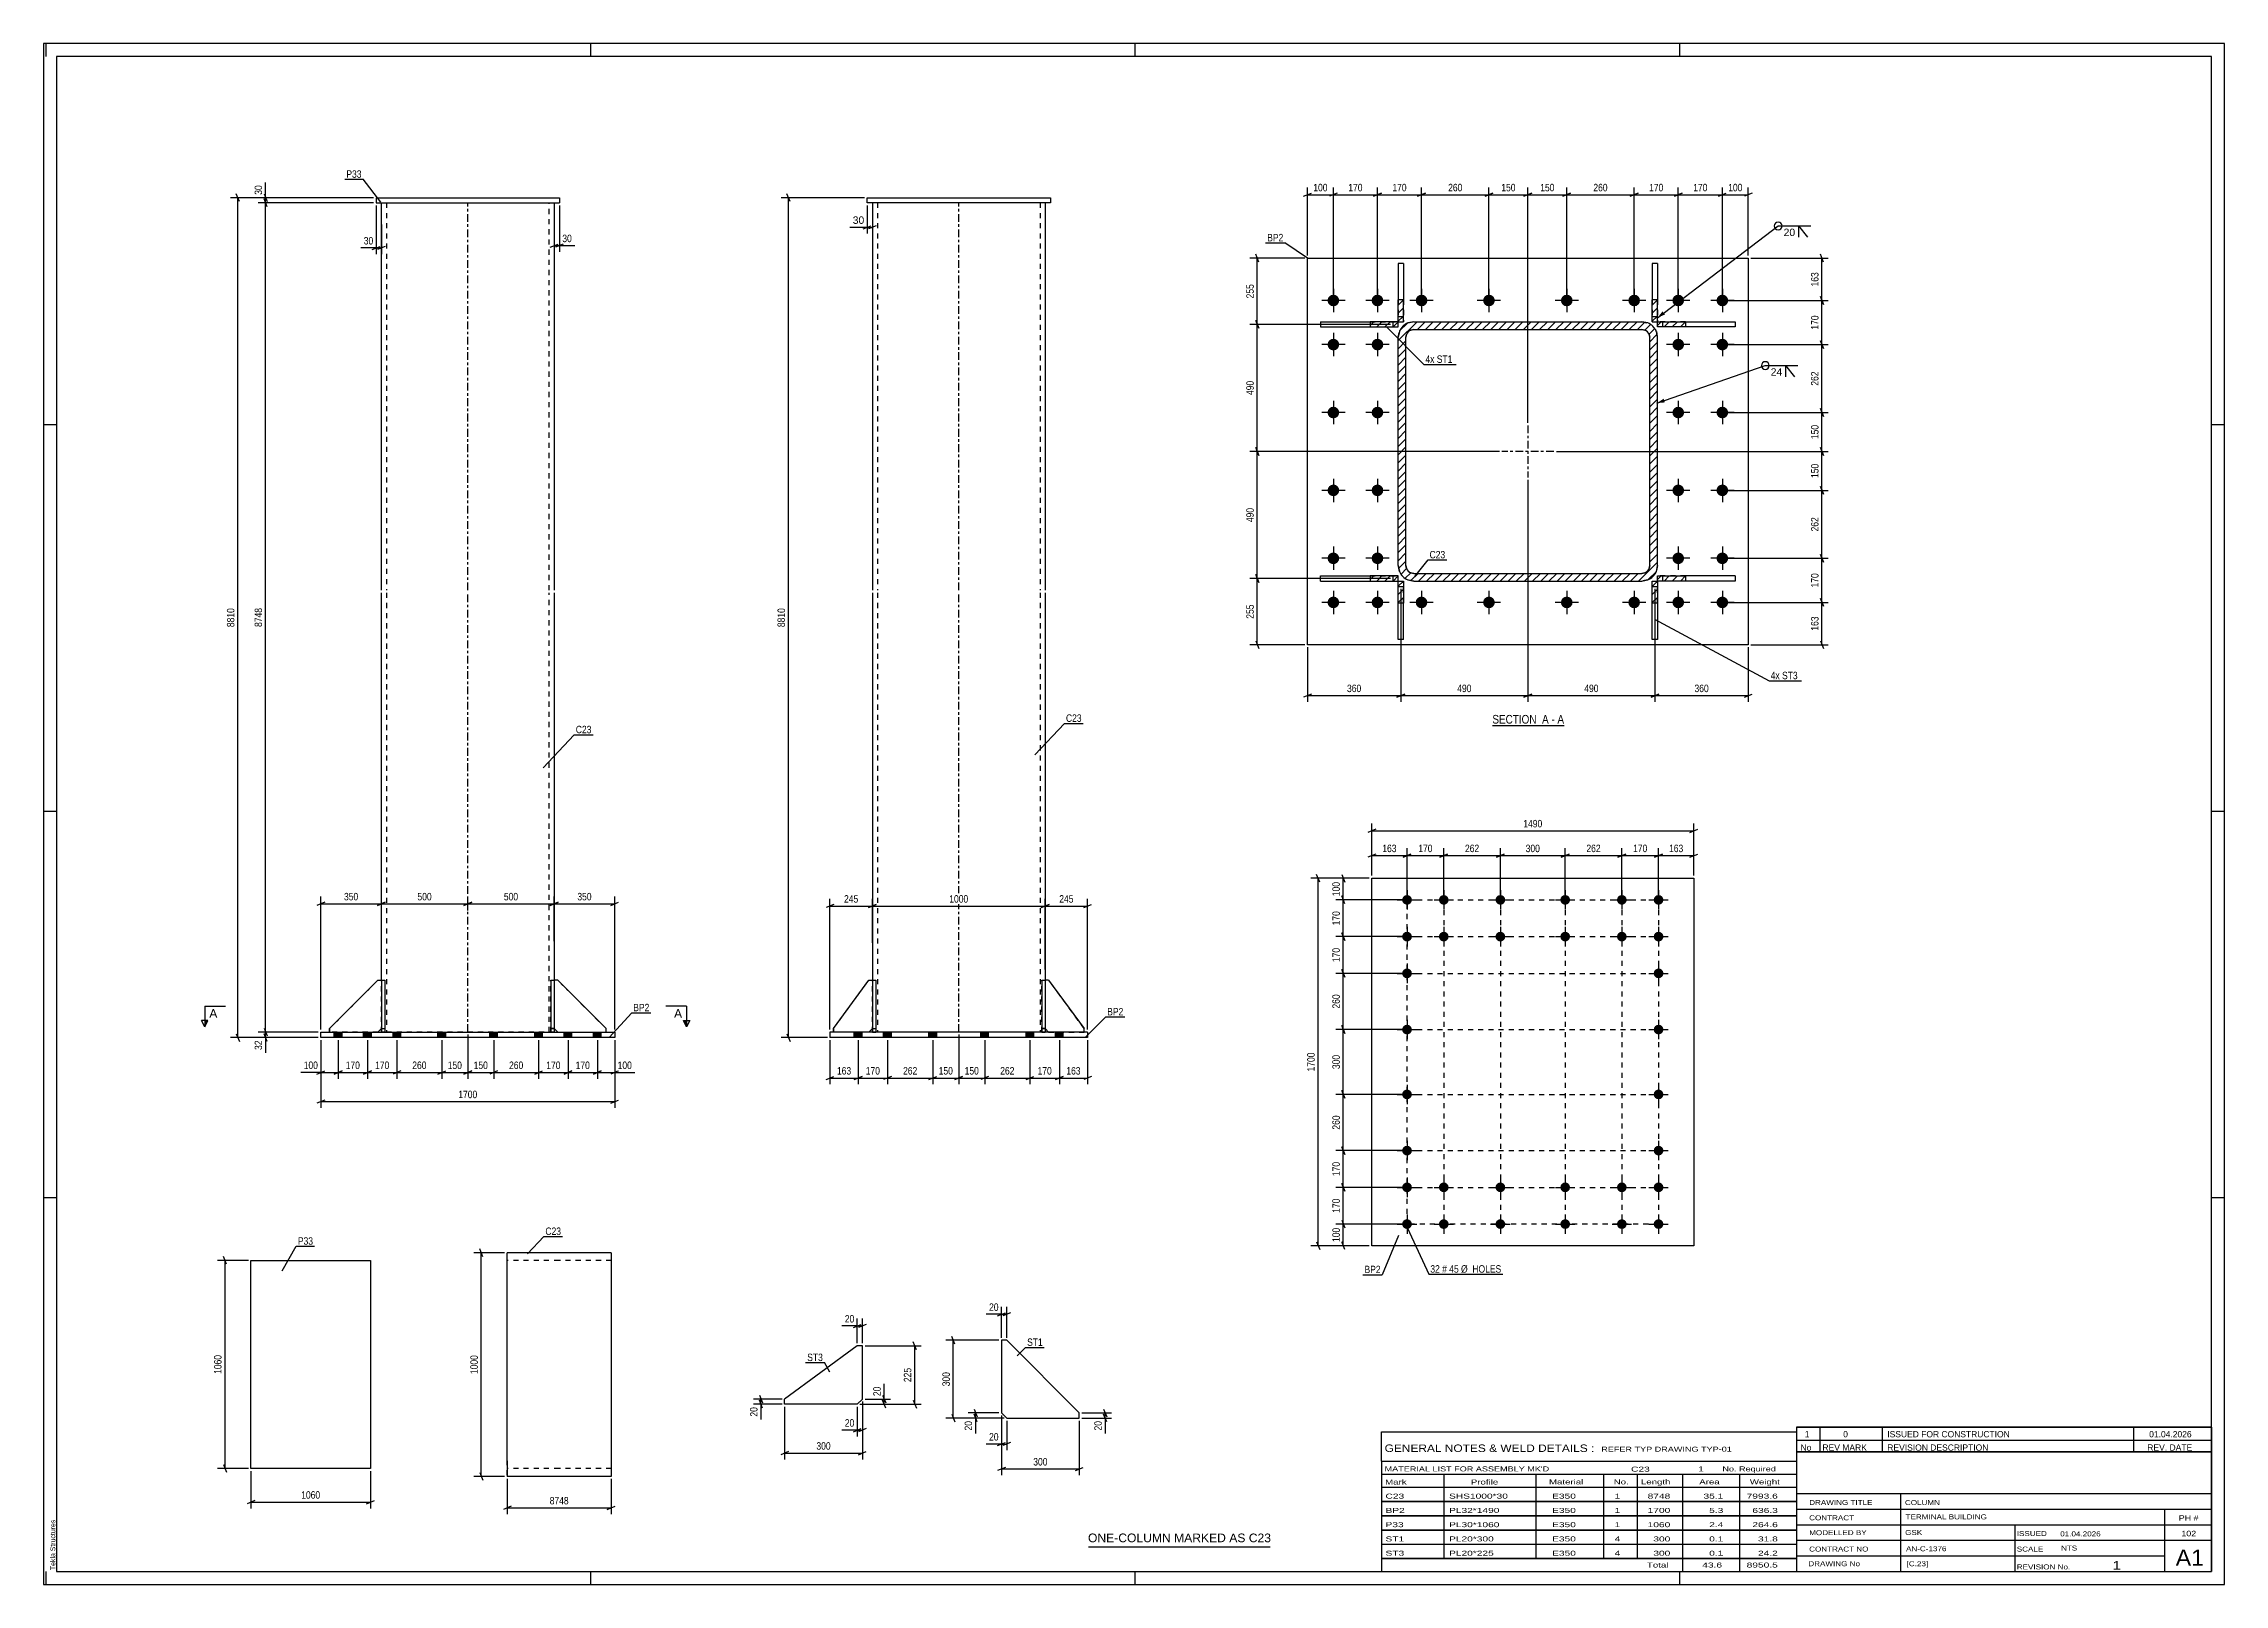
# Paper-space layout 'Layout1' of a CAD drawing. Header units: millimetres. Extents: x 0 to 841, y 0 to 594.
# The model-space entities are those that its viewports show. They can reach past a viewport. Long polylines and large blocks are cut down to what shows.
import ezdxf

# ---------------------------------------------------------------- set-up
doc = ezdxf.new("R2010")
doc.units = ezdxf.units.MM
doc.linetypes.add('DXK_LINE_DOT2', pattern=[3.9198, 1.9599, -1.9599])
doc.linetypes.add('DXK_LINE_DOT3', pattern=[5.9187, 2.979, -0.9799, 0.9799, -0.9799])
doc.layers.add('Viewport layer', color=7, linetype='Continuous', plot=False)
doc.styles.add('Arial', font='ARIAL.TTF', dxfattribs={"height": 0.2})
doc.styles.add('Arial Narrow', font='ARIALN.TTF', dxfattribs={"height": 0.2})

# ---------------------------------------------------------------- blocks, each defined once
blk = doc.blocks.new('Unknown-727412544-1129')
at = {"color": 5, "linetype": 'Continuous'}
for p, q in [((841, 594), (0, 594)), ((0, 594), (0, 0)), ((1, 589), (1, 594)), ((836, 589), (5, 589)), ((5, 589), (5, 5)), ((211, 589), (211, 594)), ((421, 589), (421, 594)), ((631, 589), (631, 594)), ((836, 5), (836, 589)), ((841, 0), (841, 594)), ((5, 447), (0, 447)), ((841, 447), (836, 447)), ((5, 298), (0, 298)), ((841, 298), (836, 298)), ((5, 149), (0, 149)), ((841, 149), (836, 149)), ((0, 0), (841, 0)), ((1, 0), (1, 5)), ((5, 5), (836, 5)), ((211, 0), (211, 5)), ((421, 0), (421, 5)), ((631, 0), (631, 5))]:
    blk.add_line(p, q, dxfattribs=at)
at = {"color": 174, "linetype": 'Continuous', "style": 'Arial'}
blk.add_text('Tekla Structures', height=1.9102, rotation=90, dxfattribs=at).set_placement((4.5, 5.5))
blk = doc.blocks.new('Unknown-727412544-13 - 1635')
at = {"color": 6, "linetype": 'Continuous'}
blk.add_line((558.71, 331.1), (586.36, 331.1), dxfattribs=at)
at = {"color": 0, "linetype": 'Continuous'}
blk.add_wipeout([(576.82, 331.85), (576.82, 335.35), (558.71, 335.35), (558.71, 331.85)], dxfattribs=at)
blk.add_wipeout([(580.43, 331.85), (580.43, 335.35), (577.87, 335.35), (577.87, 331.85)], dxfattribs=at)
at = {"color": 7, "linetype": 'Continuous', "style": 'Arial Narrow'}
blk.add_text('SECTION ', height=3.34, dxfattribs=at).set_placement((558.71, 331.85))
at = {"color": 0, "linetype": 'Continuous'}
blk.add_wipeout([(582.75, 331.85), (582.75, 335.35), (581.48, 335.35), (581.48, 331.85)], dxfattribs=at)
blk.add_wipeout([(586.36, 331.85), (586.36, 335.35), (583.8, 335.35), (583.8, 331.85)], dxfattribs=at)
at = {"color": 7, "linetype": 'Continuous', "style": 'Arial Narrow'}
for s, p in [('A', (577.87, 331.85)), ('-', (581.48, 331.85)), ('A', (583.8, 331.85))]:
    blk.add_text(s, height=3.34, dxfattribs=at).set_placement(p)
blk = doc.blocks.new('Part-727412544-1379 - 1363')
at = {"color": 2, "linetype": 'Continuous'}
for p, q in [((79.95, 104.9), (79.95, 124.9)), ((79.95, 124.9), (102.95, 124.9)), ((103.05, 124.9), (126.05, 124.9)), ((126.05, 124.9), (126.05, 104.9)), ((79.95, 64.8), (79.95, 104.8)), ((126.05, 104.8), (126.05, 64.8)), ((79.95, 44.7), (79.95, 64.7)), ((126.05, 64.7), (126.05, 44.7)), ((102.95, 44.7), (79.95, 44.7)), ((126.05, 44.7), (103.05, 44.7))]:
    blk.add_line(p, q, dxfattribs=at)
blk = doc.blocks.new('Part-727412544-2099 - 2089')
at = {"color": 7, "linetype": 'DXK_LINE_DOT2'}
for p, q in [((319.59, 212.94), (319.59, 232.94)), ((319.59, 232.94), (320.92, 232.94)), ((320.92, 232.94), (320.92, 212.94)), ((319.59, 214.27), (320.92, 214.27)), ((320.92, 212.94), (319.59, 212.94))]:
    blk.add_line(p, q, dxfattribs=at)
blk = doc.blocks.new('Part-727412544-2095 - 2089')
at = {"color": 2, "linetype": 'Continuous'}
for p, q in [((402.59, 212.94), (303.25, 212.94)), ((303.25, 212.94), (303.25, 210.81)), ((402.59, 210.81), (303.25, 210.81)), ((402.59, 212.94), (402.59, 210.81))]:
    blk.add_line(p, q, dxfattribs=at)
blk = doc.blocks.new('Part-727412544-2096 - 2089')
at = {"color": 2, "linetype": 'Continuous'}
for p, q in [((384.92, 232.94), (384.92, 212.94)), ((384.92, 232.94), (386.25, 232.94)), ((386.25, 232.94), (386.25, 212.94)), ((384.92, 214.27), (386.25, 214.27))]:
    blk.add_line(p, q, dxfattribs=at)
at = {"color": 7, "linetype": 'DXK_LINE_DOT2'}
blk.add_line((384.92, 212.94), (386.25, 212.94), dxfattribs=at)
blk = doc.blocks.new('Part-727412544-2097 - 2089')
at = {"color": 2, "linetype": 'Continuous'}
for p, q in [((319.59, 232.94), (319.59, 212.94)), ((319.59, 232.94), (320.92, 232.94)), ((320.92, 232.94), (320.92, 212.94)), ((319.59, 214.27), (320.92, 214.27))]:
    blk.add_line(p, q, dxfattribs=at)
at = {"color": 7, "linetype": 'DXK_LINE_DOT2'}
blk.add_line((319.59, 212.94), (320.92, 212.94), dxfattribs=at)
blk = doc.blocks.new('Part-727412544-2098 - 2089')
at = {"color": 7, "linetype": 'DXK_LINE_DOT2'}
for p, q in [((384.92, 212.94), (384.92, 232.94)), ((384.92, 232.94), (386.25, 232.94)), ((386.25, 232.94), (386.25, 212.94)), ((386.25, 214.27), (384.92, 214.27)), ((386.25, 212.94), (384.92, 212.94))]:
    blk.add_line(p, q, dxfattribs=at)
blk = doc.blocks.new('Part-727412544-2100 - 2089')
at = {"color": 2, "linetype": 'Continuous'}
for p, q in [((317.59, 532.61), (317.59, 534.61)), ((317.59, 534.61), (388.25, 534.61)), ((388.25, 532.61), (317.59, 532.61)), ((388.25, 534.61), (388.25, 532.61))]:
    blk.add_line(p, q, dxfattribs=at)
blk = doc.blocks.new('Part-727412544-2105 - 2089')
at = {"color": 2, "linetype": 'Continuous'}
for p, q in [((319.59, 532.61), (319.59, 383.27)), ((386.25, 532.61), (386.25, 383.27)), ((319.59, 382.27), (319.59, 232.94)), ((386.25, 382.27), (386.25, 232.94))]:
    blk.add_line(p, q, dxfattribs=at)
at = {"color": 7, "linetype": 'DXK_LINE_DOT2'}
for p, q in [((386.25, 532.61), (319.59, 532.61)), ((321.59, 532.61), (321.59, 383.27)), ((384.25, 532.61), (384.25, 383.27)), ((321.59, 382.27), (321.59, 212.94)), ((384.25, 382.27), (384.25, 212.94)), ((319.59, 232.94), (319.59, 212.94)), ((386.25, 232.94), (386.25, 212.94)), ((386.25, 212.94), (319.59, 212.94))]:
    blk.add_line(p, q, dxfattribs=at)
at = {"color": 7, "linetype": 'DXK_LINE_DOT3'}
for p, q in [((352.92, 383.27), (352.92, 532.61)), ((352.92, 212.94), (352.92, 382.27))]:
    blk.add_line(p, q, dxfattribs=at)
blk = doc.blocks.new('Bolt-727412544-2106 - 2089')
at = {"linetype": 'Continuous'}
for points in [[(312.62, 210.81), (315.62, 210.81), (315.62, 212.94), (312.62, 212.94)], [(312.62, 210.81), (315.62, 210.81), (315.62, 212.94), (312.62, 212.94)], [(312.62, 210.81), (315.62, 210.81), (315.62, 212.94), (312.62, 212.94)], [(312.62, 210.81), (315.62, 210.81), (315.62, 212.94), (312.62, 212.94)], [(312.62, 210.81), (315.62, 210.81), (315.62, 212.94), (312.62, 212.94)], [(312.62, 210.81), (315.62, 210.81), (315.62, 212.94), (312.62, 212.94)], [(312.62, 210.81), (315.62, 210.81), (315.62, 212.94), (312.62, 212.94)], [(312.62, 210.81), (315.62, 210.81), (315.62, 212.94), (312.62, 212.94)], [(323.95, 210.81), (326.95, 210.81), (326.95, 212.94), (323.95, 212.94)], [(323.95, 210.81), (326.95, 210.81), (326.95, 212.94), (323.95, 212.94)], [(323.95, 210.81), (326.95, 210.81), (326.95, 212.94), (323.95, 212.94)], [(323.95, 210.81), (326.95, 210.81), (326.95, 212.94), (323.95, 212.94)], [(341.42, 210.81), (344.42, 210.81), (344.42, 212.94), (341.42, 212.94)], [(341.42, 210.81), (344.42, 210.81), (344.42, 212.94), (341.42, 212.94)], [(341.42, 210.81), (344.42, 210.81), (344.42, 212.94), (341.42, 212.94)], [(341.42, 210.81), (344.42, 210.81), (344.42, 212.94), (341.42, 212.94)], [(361.42, 210.81), (364.42, 210.81), (364.42, 212.94), (361.42, 212.94)], [(361.42, 210.81), (364.42, 210.81), (364.42, 212.94), (361.42, 212.94)], [(361.42, 210.81), (364.42, 210.81), (364.42, 212.94), (361.42, 212.94)], [(361.42, 210.81), (364.42, 210.81), (364.42, 212.94), (361.42, 212.94)], [(378.89, 210.81), (381.89, 210.81), (381.89, 212.94), (378.89, 212.94)], [(378.89, 210.81), (381.89, 210.81), (381.89, 212.94), (378.89, 212.94)], [(378.89, 210.81), (381.89, 210.81), (381.89, 212.94), (378.89, 212.94)], [(378.89, 210.81), (381.89, 210.81), (381.89, 212.94), (378.89, 212.94)], [(390.22, 210.81), (393.22, 210.81), (393.22, 212.94), (390.22, 212.94)], [(390.22, 210.81), (393.22, 210.81), (393.22, 212.94), (390.22, 212.94)], [(390.22, 210.81), (393.22, 210.81), (393.22, 212.94), (390.22, 212.94)], [(390.22, 210.81), (393.22, 210.81), (393.22, 212.94), (390.22, 212.94)], [(390.22, 210.81), (393.22, 210.81), (393.22, 212.94), (390.22, 212.94)], [(390.22, 210.81), (393.22, 210.81), (393.22, 212.94), (390.22, 212.94)], [(390.22, 210.81), (393.22, 210.81), (393.22, 212.94), (390.22, 212.94)], [(390.22, 210.81), (393.22, 210.81), (393.22, 212.94), (390.22, 212.94)]]:
    blk.add_hatch(color=1, dxfattribs=at).paths.add_polyline_path(points)
at = {"color": 1, "linetype": 'Continuous'}
for p, q in [((312.62, 210.81), (312.62, 212.94)), ((312.62, 210.81), (312.62, 212.94)), ((312.62, 210.81), (312.62, 212.94)), ((312.62, 210.81), (312.62, 212.94)), ((312.62, 210.81), (312.62, 212.94)), ((312.62, 210.81), (312.62, 212.94)), ((312.62, 210.81), (312.62, 212.94)), ((312.62, 210.81), (312.62, 212.94)), ((314.12, 210.81), (314.12, 212.94)), ((314.12, 210.81), (314.12, 212.94)), ((314.12, 210.81), (314.12, 212.94)), ((314.12, 210.81), (314.12, 212.94)), ((314.12, 210.81), (314.12, 212.94)), ((314.12, 210.81), (314.12, 212.94)), ((314.12, 210.81), (314.12, 212.94)), ((314.12, 210.81), (314.12, 212.94)), ((315.62, 210.81), (315.62, 212.94)), ((315.62, 210.81), (315.62, 212.94)), ((315.62, 210.81), (315.62, 212.94)), ((315.62, 210.81), (315.62, 212.94)), ((315.62, 210.81), (315.62, 212.94)), ((315.62, 210.81), (315.62, 212.94)), ((315.62, 210.81), (315.62, 212.94)), ((315.62, 210.81), (315.62, 212.94)), ((323.95, 210.81), (323.95, 212.94)), ((323.95, 210.81), (323.95, 212.94)), ((323.95, 210.81), (323.95, 212.94)), ((323.95, 210.81), (323.95, 212.94)), ((325.45, 210.81), (325.45, 212.94)), ((325.45, 210.81), (325.45, 212.94)), ((325.45, 210.81), (325.45, 212.94)), ((325.45, 210.81), (325.45, 212.94)), ((326.95, 210.81), (326.95, 212.94)), ((326.95, 210.81), (326.95, 212.94)), ((326.95, 210.81), (326.95, 212.94)), ((326.95, 210.81), (326.95, 212.94)), ((341.42, 210.81), (341.42, 212.94)), ((341.42, 210.81), (341.42, 212.94)), ((341.42, 210.81), (341.42, 212.94)), ((341.42, 210.81), (341.42, 212.94)), ((342.92, 210.81), (342.92, 212.94)), ((342.92, 210.81), (342.92, 212.94)), ((342.92, 210.81), (342.92, 212.94)), ((342.92, 210.81), (342.92, 212.94)), ((344.42, 210.81), (344.42, 212.94)), ((344.42, 210.81), (344.42, 212.94)), ((344.42, 210.81), (344.42, 212.94)), ((344.42, 210.81), (344.42, 212.94)), ((361.42, 210.81), (361.42, 212.94)), ((361.42, 210.81), (361.42, 212.94)), ((361.42, 210.81), (361.42, 212.94)), ((361.42, 210.81), (361.42, 212.94)), ((362.92, 210.81), (362.92, 212.94)), ((362.92, 210.81), (362.92, 212.94)), ((362.92, 210.81), (362.92, 212.94)), ((362.92, 210.81), (362.92, 212.94)), ((364.42, 210.81), (364.42, 212.94)), ((364.42, 210.81), (364.42, 212.94)), ((364.42, 210.81), (364.42, 212.94)), ((364.42, 210.81), (364.42, 212.94)), ((378.89, 210.81), (378.89, 212.94)), ((378.89, 210.81), (378.89, 212.94)), ((378.89, 210.81), (378.89, 212.94)), ((378.89, 210.81), (378.89, 212.94)), ((380.39, 210.81), (380.39, 212.94)), ((380.39, 210.81), (380.39, 212.94)), ((380.39, 210.81), (380.39, 212.94)), ((380.39, 210.81), (380.39, 212.94)), ((381.89, 210.81), (381.89, 212.94)), ((381.89, 210.81), (381.89, 212.94)), ((381.89, 210.81), (381.89, 212.94)), ((381.89, 210.81), (381.89, 212.94)), ((390.22, 210.81), (390.22, 212.94)), ((390.22, 210.81), (390.22, 212.94)), ((390.22, 210.81), (390.22, 212.94)), ((390.22, 210.81), (390.22, 212.94)), ((390.22, 210.81), (390.22, 212.94)), ((390.22, 210.81), (390.22, 212.94)), ((390.22, 210.81), (390.22, 212.94)), ((390.22, 210.81), (390.22, 212.94)), ((391.72, 210.81), (391.72, 212.94)), ((391.72, 210.81), (391.72, 212.94)), ((391.72, 210.81), (391.72, 212.94)), ((391.72, 210.81), (391.72, 212.94)), ((391.72, 210.81), (391.72, 212.94)), ((391.72, 210.81), (391.72, 212.94)), ((391.72, 210.81), (391.72, 212.94)), ((391.72, 210.81), (391.72, 212.94)), ((393.22, 210.81), (393.22, 212.94)), ((393.22, 210.81), (393.22, 212.94)), ((393.22, 210.81), (393.22, 212.94)), ((393.22, 210.81), (393.22, 212.94)), ((393.22, 210.81), (393.22, 212.94)), ((393.22, 210.81), (393.22, 212.94)), ((393.22, 210.81), (393.22, 212.94)), ((393.22, 210.81), (393.22, 212.94))]:
    blk.add_line(p, q, dxfattribs=at)
blk = doc.blocks.new('Part-727412544-2242 - 2089')
at = {"color": 2, "linetype": 'Continuous'}
for p, q in [((387.59, 232.94), (386.25, 232.94)), ((387.59, 232.94), (401.25, 214.27)), ((386.25, 214.27), (387.59, 212.94)), ((401.25, 212.94), (401.25, 214.27))]:
    blk.add_line(p, q, dxfattribs=at)
at = {"color": 7, "linetype": 'DXK_LINE_DOT2'}
for p, q in [((386.25, 232.94), (386.25, 214.27)), ((387.59, 212.94), (401.25, 212.94))]:
    blk.add_line(p, q, dxfattribs=at)
blk = doc.blocks.new('Part-727412544-2243 - 2089')
at = {"color": 2, "linetype": 'Continuous'}
for p, q in [((304.59, 214.27), (318.25, 232.94)), ((318.25, 232.94), (319.59, 232.94)), ((304.59, 214.27), (304.59, 212.94)), ((319.59, 214.27), (318.25, 212.94))]:
    blk.add_line(p, q, dxfattribs=at)
at = {"color": 7, "linetype": 'DXK_LINE_DOT2'}
for p, q in [((319.59, 232.94), (319.59, 214.27)), ((318.25, 212.94), (304.59, 212.94))]:
    blk.add_line(p, q, dxfattribs=at)
blk = doc.blocks.new('Part-727412544-2244 - 2089')
at = {"color": 7, "linetype": 'DXK_LINE_DOT2'}
for p, q in [((387.59, 232.94), (386.25, 232.94)), ((386.25, 232.94), (386.25, 214.27)), ((401.25, 214.27), (387.59, 232.94)), ((386.25, 214.27), (387.59, 212.94)), ((387.59, 212.94), (401.25, 212.94)), ((401.25, 212.94), (401.25, 214.27))]:
    blk.add_line(p, q, dxfattribs=at)
blk = doc.blocks.new('Part-727412544-2245 - 2089')
at = {"color": 7, "linetype": 'DXK_LINE_DOT2'}
for p, q in [((304.59, 214.27), (318.25, 232.94)), ((318.25, 232.94), (319.59, 232.94)), ((319.59, 232.94), (319.59, 214.27)), ((304.59, 212.94), (304.59, 214.27)), ((318.25, 212.94), (304.59, 212.94)), ((319.59, 214.27), (318.25, 212.94))]:
    blk.add_line(p, q, dxfattribs=at)
blk = doc.blocks.new('Part-727412544-1239 - 1221')
at = {"color": 2, "linetype": 'Continuous'}
for p, q in [((198.79, 127.83), (178.79, 127.83)), ((178.79, 104.83), (178.79, 127.83)), ((218.89, 127.83), (198.89, 127.83)), ((218.89, 127.83), (218.89, 104.83)), ((178.79, 64.73), (178.79, 104.73)), ((218.89, 104.73), (218.89, 64.73)), ((178.79, 47.63), (178.79, 64.63)), ((218.89, 64.63), (218.89, 41.63)), ((178.79, 47.63), (178.79, 41.63)), ((198.79, 41.63), (178.79, 41.63)), ((218.89, 41.63), (198.89, 41.63))]:
    blk.add_line(p, q, dxfattribs=at)
at = {"color": 7, "linetype": 'DXK_LINE_DOT2'}
for p, q in [((198.79, 124.83), (178.79, 124.83)), ((218.89, 124.83), (198.89, 124.83)), ((178.79, 42.09), (178.79, 47.63)), ((198.79, 44.63), (178.79, 44.63)), ((218.89, 44.63), (198.89, 44.63))]:
    blk.add_line(p, q, dxfattribs=at)
blk = doc.blocks.new('Part-727412544-1873 - 1867')
at = {"color": 2, "linetype": 'Continuous'}
for p, q in [((106.91, 210.81), (106.91, 212.94)), ((106.91, 212.94), (220.25, 212.94)), ((220.25, 210.81), (106.91, 210.81)), ((220.25, 212.94), (220.25, 210.81))]:
    blk.add_line(p, q, dxfattribs=at)
blk = doc.blocks.new('Part-727412544-1877 - 1867')
at = {"color": 2, "linetype": 'Continuous'}
for p, q in [((110.25, 214.27), (128.91, 232.94)), ((128.91, 232.94), (130.25, 232.94)), ((110.25, 214.27), (110.25, 212.94)), ((130.25, 214.27), (128.91, 212.94))]:
    blk.add_line(p, q, dxfattribs=at)
at = {"color": 7, "linetype": 'DXK_LINE_DOT2'}
for p, q in [((130.25, 232.94), (130.25, 214.27)), ((128.91, 212.94), (110.25, 212.94))]:
    blk.add_line(p, q, dxfattribs=at)
blk = doc.blocks.new('Part-727412544-1882 - 1867')
at = {"color": 2, "linetype": 'Continuous'}
for p, q in [((128.24, 534.61), (198.91, 534.61)), ((128.24, 534.61), (128.24, 532.61)), ((128.24, 532.61), (198.91, 532.61)), ((198.91, 534.61), (198.91, 532.61))]:
    blk.add_line(p, q, dxfattribs=at)
blk = doc.blocks.new('Part-727412544-2950 - 1867')
at = {"color": 7, "linetype": 'DXK_LINE_DOT2'}
for p, q in [((195.58, 212.94), (195.58, 232.94)), ((195.58, 232.94), (196.91, 232.94)), ((196.91, 232.94), (196.91, 212.94)), ((196.91, 214.27), (195.58, 214.27)), ((196.91, 212.94), (195.58, 212.94))]:
    blk.add_line(p, q, dxfattribs=at)
blk = doc.blocks.new('Part-727412544-1874 - 1867')
at = {"color": 7, "linetype": 'DXK_LINE_DOT2'}
for p, q in [((198.25, 232.94), (196.91, 232.94)), ((196.91, 232.94), (196.91, 214.27)), ((216.91, 214.27), (198.25, 232.94)), ((196.91, 214.27), (198.25, 212.94)), ((198.25, 212.94), (216.91, 212.94)), ((216.91, 212.94), (216.91, 214.27))]:
    blk.add_line(p, q, dxfattribs=at)
blk = doc.blocks.new('Part-727412544-1875 - 1867')
at = {"color": 2, "linetype": 'Continuous'}
for p, q in [((198.25, 232.94), (196.91, 232.94)), ((198.25, 232.94), (216.91, 214.27)), ((196.91, 214.27), (198.25, 212.94)), ((216.91, 212.94), (216.91, 214.27))]:
    blk.add_line(p, q, dxfattribs=at)
at = {"color": 7, "linetype": 'DXK_LINE_DOT2'}
for p, q in [((196.91, 232.94), (196.91, 214.27)), ((198.25, 212.94), (216.91, 212.94))]:
    blk.add_line(p, q, dxfattribs=at)
blk = doc.blocks.new('Part-727412544-1876 - 1867')
at = {"color": 7, "linetype": 'DXK_LINE_DOT2'}
for p, q in [((110.25, 214.27), (128.91, 232.94)), ((128.91, 232.94), (130.25, 232.94)), ((130.25, 232.94), (130.25, 214.27)), ((110.25, 212.94), (110.25, 214.27)), ((128.91, 212.94), (110.25, 212.94)), ((130.25, 214.27), (128.91, 212.94))]:
    blk.add_line(p, q, dxfattribs=at)
blk = doc.blocks.new('Part-727412544-1907 - 1867')
at = {"color": 2, "linetype": 'Continuous'}
for p, q in [((130.25, 383.27), (130.25, 532.61)), ((196.91, 532.61), (196.91, 383.27)), ((130.25, 232.94), (130.25, 382.27)), ((196.91, 382.27), (196.91, 232.94))]:
    blk.add_line(p, q, dxfattribs=at)
at = {"color": 7, "linetype": 'DXK_LINE_DOT2'}
for p, q in [((130.25, 532.61), (196.91, 532.61)), ((132.25, 532.61), (132.25, 383.27)), ((194.91, 383.27), (194.91, 532.61)), ((132.25, 382.27), (132.25, 212.94)), ((194.91, 212.94), (194.91, 382.27)), ((130.25, 232.94), (130.25, 212.94)), ((196.91, 232.94), (196.91, 212.94)), ((196.91, 212.94), (130.25, 212.94))]:
    blk.add_line(p, q, dxfattribs=at)
at = {"color": 7, "linetype": 'DXK_LINE_DOT3'}
for p, q in [((163.58, 383.27), (163.58, 532.61)), ((163.58, 212.94), (163.58, 382.27))]:
    blk.add_line(p, q, dxfattribs=at)
blk = doc.blocks.new('Bolt-727412544-1908 - 1867')
at = {"linetype": 'Continuous'}
for points in [[(115.08, 212.94), (112.08, 212.94), (112.08, 210.81), (115.08, 210.81)], [(115.08, 212.94), (112.08, 212.94), (112.08, 210.81), (115.08, 210.81)], [(115.08, 212.94), (112.08, 212.94), (112.08, 210.81), (115.08, 210.81)], [(115.08, 212.94), (112.08, 212.94), (112.08, 210.81), (115.08, 210.81)], [(115.08, 212.94), (112.08, 212.94), (112.08, 210.81), (115.08, 210.81)], [(115.08, 212.94), (112.08, 212.94), (112.08, 210.81), (115.08, 210.81)], [(126.41, 212.94), (123.41, 212.94), (123.41, 210.81), (126.41, 210.81)], [(126.41, 212.94), (123.41, 212.94), (123.41, 210.81), (126.41, 210.81)], [(126.41, 212.94), (123.41, 212.94), (123.41, 210.81), (126.41, 210.81)], [(126.41, 212.94), (123.41, 212.94), (123.41, 210.81), (126.41, 210.81)], [(126.41, 212.94), (123.41, 212.94), (123.41, 210.81), (126.41, 210.81)], [(126.41, 212.94), (123.41, 212.94), (123.41, 210.81), (126.41, 210.81)], [(137.75, 212.94), (134.75, 212.94), (134.75, 210.81), (137.75, 210.81)], [(137.75, 212.94), (134.75, 212.94), (134.75, 210.81), (137.75, 210.81)], [(155.08, 212.94), (152.08, 212.94), (152.08, 210.81), (155.08, 210.81)], [(155.08, 212.94), (152.08, 212.94), (152.08, 210.81), (155.08, 210.81)], [(175.08, 212.94), (172.08, 212.94), (172.08, 210.81), (175.08, 210.81)], [(175.08, 212.94), (172.08, 212.94), (172.08, 210.81), (175.08, 210.81)], [(192.41, 212.94), (189.41, 212.94), (189.41, 210.81), (192.41, 210.81)], [(192.41, 212.94), (189.41, 212.94), (189.41, 210.81), (192.41, 210.81)], [(203.75, 212.94), (200.75, 212.94), (200.75, 210.81), (203.75, 210.81)], [(203.75, 212.94), (200.75, 212.94), (200.75, 210.81), (203.75, 210.81)], [(203.75, 212.94), (200.75, 212.94), (200.75, 210.81), (203.75, 210.81)], [(203.75, 212.94), (200.75, 212.94), (200.75, 210.81), (203.75, 210.81)], [(203.75, 212.94), (200.75, 212.94), (200.75, 210.81), (203.75, 210.81)], [(203.75, 212.94), (200.75, 212.94), (200.75, 210.81), (203.75, 210.81)], [(215.08, 212.94), (212.08, 212.94), (212.08, 210.81), (215.08, 210.81)], [(215.08, 212.94), (212.08, 212.94), (212.08, 210.81), (215.08, 210.81)], [(215.08, 212.94), (212.08, 212.94), (212.08, 210.81), (215.08, 210.81)], [(215.08, 212.94), (212.08, 212.94), (212.08, 210.81), (215.08, 210.81)], [(215.08, 212.94), (212.08, 212.94), (212.08, 210.81), (215.08, 210.81)], [(215.08, 212.94), (212.08, 212.94), (212.08, 210.81), (215.08, 210.81)]]:
    blk.add_hatch(color=1, dxfattribs=at).paths.add_polyline_path(points)
at = {"color": 1, "linetype": 'Continuous'}
for p, q in [((112.08, 210.81), (112.08, 212.94)), ((112.08, 210.81), (112.08, 212.94)), ((112.08, 210.81), (112.08, 212.94)), ((112.08, 210.81), (112.08, 212.94)), ((112.08, 210.81), (112.08, 212.94)), ((112.08, 210.81), (112.08, 212.94)), ((113.58, 210.81), (113.58, 212.94)), ((113.58, 210.81), (113.58, 212.94)), ((113.58, 210.81), (113.58, 212.94)), ((113.58, 210.81), (113.58, 212.94)), ((113.58, 210.81), (113.58, 212.94)), ((113.58, 210.81), (113.58, 212.94)), ((115.08, 210.81), (115.08, 212.94)), ((115.08, 210.81), (115.08, 212.94)), ((115.08, 210.81), (115.08, 212.94)), ((115.08, 210.81), (115.08, 212.94)), ((115.08, 210.81), (115.08, 212.94)), ((115.08, 210.81), (115.08, 212.94)), ((123.41, 210.81), (123.41, 212.94)), ((123.41, 210.81), (123.41, 212.94)), ((123.41, 210.81), (123.41, 212.94)), ((123.41, 210.81), (123.41, 212.94)), ((123.41, 210.81), (123.41, 212.94)), ((123.41, 210.81), (123.41, 212.94)), ((124.91, 210.81), (124.91, 212.94)), ((124.91, 210.81), (124.91, 212.94)), ((124.91, 210.81), (124.91, 212.94)), ((124.91, 210.81), (124.91, 212.94)), ((124.91, 210.81), (124.91, 212.94)), ((124.91, 210.81), (124.91, 212.94)), ((126.41, 210.81), (126.41, 212.94)), ((126.41, 210.81), (126.41, 212.94)), ((126.41, 210.81), (126.41, 212.94)), ((126.41, 210.81), (126.41, 212.94)), ((126.41, 210.81), (126.41, 212.94)), ((126.41, 210.81), (126.41, 212.94)), ((134.75, 210.81), (134.75, 212.94)), ((134.75, 210.81), (134.75, 212.94)), ((136.25, 210.81), (136.25, 212.94)), ((136.25, 210.81), (136.25, 212.94)), ((137.75, 210.81), (137.75, 212.94)), ((137.75, 210.81), (137.75, 212.94)), ((152.08, 210.81), (152.08, 212.94)), ((152.08, 210.81), (152.08, 212.94)), ((153.58, 210.81), (153.58, 212.94)), ((153.58, 210.81), (153.58, 212.94)), ((155.08, 210.81), (155.08, 212.94)), ((155.08, 210.81), (155.08, 212.94)), ((172.08, 210.81), (172.08, 212.94)), ((172.08, 210.81), (172.08, 212.94)), ((173.58, 210.81), (173.58, 212.94)), ((173.58, 210.81), (173.58, 212.94)), ((175.08, 210.81), (175.08, 212.94)), ((175.08, 210.81), (175.08, 212.94)), ((189.41, 210.81), (189.41, 212.94)), ((189.41, 210.81), (189.41, 212.94)), ((190.91, 210.81), (190.91, 212.94)), ((190.91, 210.81), (190.91, 212.94)), ((192.41, 210.81), (192.41, 212.94)), ((192.41, 210.81), (192.41, 212.94)), ((200.75, 210.81), (200.75, 212.94)), ((200.75, 210.81), (200.75, 212.94)), ((200.75, 210.81), (200.75, 212.94)), ((200.75, 210.81), (200.75, 212.94)), ((200.75, 210.81), (200.75, 212.94)), ((200.75, 210.81), (200.75, 212.94)), ((202.25, 210.81), (202.25, 212.94)), ((202.25, 210.81), (202.25, 212.94)), ((202.25, 210.81), (202.25, 212.94)), ((202.25, 210.81), (202.25, 212.94)), ((202.25, 210.81), (202.25, 212.94)), ((202.25, 210.81), (202.25, 212.94)), ((203.75, 210.81), (203.75, 212.94)), ((203.75, 210.81), (203.75, 212.94)), ((203.75, 210.81), (203.75, 212.94)), ((203.75, 210.81), (203.75, 212.94)), ((203.75, 210.81), (203.75, 212.94)), ((203.75, 210.81), (203.75, 212.94)), ((212.08, 210.81), (212.08, 212.94)), ((212.08, 210.81), (212.08, 212.94)), ((212.08, 210.81), (212.08, 212.94)), ((212.08, 210.81), (212.08, 212.94)), ((212.08, 210.81), (212.08, 212.94)), ((212.08, 210.81), (212.08, 212.94)), ((213.58, 210.81), (213.58, 212.94)), ((213.58, 210.81), (213.58, 212.94)), ((213.58, 210.81), (213.58, 212.94)), ((213.58, 210.81), (213.58, 212.94)), ((213.58, 210.81), (213.58, 212.94)), ((213.58, 210.81), (213.58, 212.94)), ((215.08, 210.81), (215.08, 212.94)), ((215.08, 210.81), (215.08, 212.94)), ((215.08, 210.81), (215.08, 212.94)), ((215.08, 210.81), (215.08, 212.94)), ((215.08, 210.81), (215.08, 212.94)), ((215.08, 210.81), (215.08, 212.94))]:
    blk.add_line(p, q, dxfattribs=at)
blk = doc.blocks.new('Part-727412544-2951 - 1867')
at = {"color": 2, "linetype": 'Continuous'}
for p, q in [((195.58, 232.94), (195.58, 212.94)), ((195.58, 232.94), (196.91, 232.94)), ((196.91, 232.94), (196.91, 212.94)), ((195.58, 214.27), (196.91, 214.27))]:
    blk.add_line(p, q, dxfattribs=at)
at = {"color": 7, "linetype": 'DXK_LINE_DOT2'}
blk.add_line((195.58, 212.94), (196.91, 212.94), dxfattribs=at)
blk = doc.blocks.new('Part-727412544-2952 - 1867')
at = {"color": 7, "linetype": 'DXK_LINE_DOT2'}
for p, q in [((130.25, 212.94), (130.25, 232.94)), ((130.25, 232.94), (131.58, 232.94)), ((131.58, 232.94), (131.58, 212.94)), ((130.25, 214.27), (131.58, 214.27)), ((131.58, 212.94), (130.25, 212.94))]:
    blk.add_line(p, q, dxfattribs=at)
blk = doc.blocks.new('Part-727412544-2953 - 1867')
at = {"color": 2, "linetype": 'Continuous'}
for p, q in [((130.25, 232.94), (130.25, 212.94)), ((130.25, 232.94), (131.58, 232.94)), ((131.58, 232.94), (131.58, 212.94)), ((130.25, 214.27), (131.58, 214.27))]:
    blk.add_line(p, q, dxfattribs=at)
at = {"color": 7, "linetype": 'DXK_LINE_DOT2'}
blk.add_line((130.25, 212.94), (131.58, 212.94), dxfattribs=at)
blk = doc.blocks.new('Part-727412544-1662 - 1635')
at = {"linetype": 'Continuous'}
h = blk.add_hatch(dxfattribs=at)
h.set_pattern_fill('', scale=0.7, style=0, pattern_type=0)
h.set_pattern_definition([(45, (633.218, 388.7747), (-1.57154, 1.57154), [])])
h.paths.add_polyline_path([(633.22, 386.77), (633.22, 388.77), (622.39, 388.77), (622.39, 386.77)])
at = {"color": 7, "linetype": 'DXK_LINE_DOT2'}
for p, q in [((633.22, 388.77), (622.39, 388.77)), ((622.39, 386.77), (622.39, 388.77)), ((624.39, 386.77), (624.39, 388.77)), ((633.22, 386.77), (622.39, 386.77))]:
    blk.add_line(p, q, dxfattribs=at)
at = {"color": 2, "linetype": 'Continuous'}
for p, q in [((622.39, 388.77), (633.22, 388.77)), ((622.39, 386.77), (622.39, 388.77)), ((652.39, 388.77), (633.22, 388.77)), ((633.22, 388.77), (633.22, 386.77)), ((652.39, 388.77), (652.39, 386.77)), ((633.22, 386.77), (622.39, 386.77)), ((652.39, 386.77), (633.22, 386.77))]:
    blk.add_line(p, q, dxfattribs=at)
blk = doc.blocks.new('Part-727412544-2307 - 1635')
at = {"linetype": 'Continuous'}
h = blk.add_hatch(dxfattribs=at)
h.set_pattern_fill('', scale=0.7, style=0, pattern_type=0)
h.set_pattern_definition([(45, (524.3922, 495.236), (-1.57154, 1.57154), [])])
h.paths.add_polyline_path([(524.39, 486.77), (524.39, 495.24), (522.39, 495.24), (522.39, 486.77)])
at = {"color": 2, "linetype": 'Continuous'}
for p, q in [((524.39, 509.27), (522.39, 509.27)), ((522.39, 509.27), (522.39, 495.24)), ((524.39, 509.27), (524.39, 495.24)), ((522.39, 486.77), (522.39, 495.24)), ((524.39, 495.24), (522.39, 495.24)), ((524.39, 486.77), (524.39, 495.24)), ((522.39, 486.77), (524.39, 486.77))]:
    blk.add_line(p, q, dxfattribs=at)
at = {"color": 7, "linetype": 'DXK_LINE_DOT2'}
for p, q in [((522.39, 495.24), (522.39, 486.77)), ((522.39, 488.77), (524.39, 488.77)), ((524.39, 495.24), (524.39, 486.77)), ((522.39, 486.77), (524.39, 486.77))]:
    blk.add_line(p, q, dxfattribs=at)
blk = doc.blocks.new('Part-727412544-1642 - 1635')
at = {"color": 2, "linetype": 'Continuous'}
for p, q in [((487.39, 511.27), (657.39, 511.27)), ((487.39, 362.27), (487.39, 511.27)), ((657.39, 511.27), (657.39, 362.27)), ((657.39, 362.27), (487.39, 362.27))]:
    blk.add_line(p, q, dxfattribs=at)
blk = doc.blocks.new('Part-727412544-1657 - 1635')
at = {"linetype": 'Continuous'}
h = blk.add_hatch(dxfattribs=at)
h.set_pattern_fill('', scale=0.7, style=0, pattern_type=0)
h.set_pattern_definition([(45, (633.218, 486.7747), (-1.57154, 1.57154), [])])
h.paths.add_polyline_path([(633.22, 484.77), (633.22, 486.77), (622.39, 486.77), (622.39, 484.77)])
at = {"color": 7, "linetype": 'DXK_LINE_DOT2'}
for p, q in [((633.22, 486.77), (622.39, 486.77)), ((622.39, 484.77), (622.39, 486.77)), ((633.22, 484.77), (622.39, 484.77)), ((624.39, 484.77), (624.39, 486.77))]:
    blk.add_line(p, q, dxfattribs=at)
at = {"color": 2, "linetype": 'Continuous'}
for p, q in [((622.39, 486.77), (633.22, 486.77)), ((622.39, 484.77), (622.39, 486.77)), ((633.22, 484.77), (622.39, 484.77)), ((633.22, 486.77), (652.39, 486.77)), ((633.22, 486.77), (633.22, 484.77)), ((652.39, 484.77), (633.22, 484.77)), ((652.39, 486.77), (652.39, 484.77))]:
    blk.add_line(p, q, dxfattribs=at)
blk = doc.blocks.new('Part-727412544-1667 - 1635')
at = {"linetype": 'Continuous'}
h = blk.add_hatch(dxfattribs=at)
h.set_pattern_fill('', scale=0.7, style=0, pattern_type=0)
h.set_pattern_definition([(45, (522.3922, 486.7747), (-1.57154, 1.57154), [])])
h.paths.add_polyline_path([(522.39, 484.77), (522.39, 486.77), (511.57, 486.77), (511.57, 484.77)])
at = {"color": 2, "linetype": 'Continuous'}
for p, q in [((492.39, 486.77), (511.57, 486.77)), ((492.39, 486.77), (492.39, 484.77)), ((492.39, 484.77), (511.57, 484.77)), ((522.39, 486.77), (511.57, 486.77)), ((511.57, 486.77), (511.57, 484.77)), ((511.57, 484.77), (522.39, 484.77)), ((522.39, 484.77), (522.39, 486.77))]:
    blk.add_line(p, q, dxfattribs=at)
at = {"color": 7, "linetype": 'DXK_LINE_DOT2'}
for p, q in [((511.57, 486.77), (522.39, 486.77)), ((511.57, 484.77), (522.39, 484.77)), ((520.39, 484.77), (520.39, 486.77)), ((522.39, 484.77), (522.39, 486.77))]:
    blk.add_line(p, q, dxfattribs=at)
blk = doc.blocks.new('Part-727412544-1672 - 1635')
at = {"linetype": 'Continuous'}
h = blk.add_hatch(dxfattribs=at)
h.set_pattern_fill('', scale=0.7, style=0, pattern_type=0)
h.set_pattern_definition([(45, (522.3922, 388.7747), (-1.57154, 1.57154), [])])
h.paths.add_polyline_path([(522.39, 386.77), (522.39, 388.77), (511.57, 388.77), (511.57, 386.77)])
at = {"color": 2, "linetype": 'Continuous'}
for p, q in [((492.39, 388.77), (511.57, 388.77)), ((492.39, 386.77), (492.39, 388.77)), ((522.39, 388.77), (511.57, 388.77)), ((511.57, 388.77), (511.57, 386.77)), ((522.39, 386.77), (522.39, 388.77)), ((492.39, 386.77), (511.57, 386.77)), ((511.57, 386.77), (522.39, 386.77))]:
    blk.add_line(p, q, dxfattribs=at)
at = {"color": 7, "linetype": 'DXK_LINE_DOT2'}
for p, q in [((511.57, 388.77), (522.39, 388.77)), ((520.39, 386.77), (520.39, 388.77)), ((522.39, 386.77), (522.39, 388.77)), ((511.57, 386.77), (522.39, 386.77))]:
    blk.add_line(p, q, dxfattribs=at)
blk = doc.blocks.new('Part-727412544-1678 - 1635')
at = {"linetype": 'Continuous'}
h = blk.add_hatch(dxfattribs=at)
h.set_pattern_fill('', scale=0.7, style=0, pattern_type=0)
h.set_pattern_definition([(45, (618.6891, 387.2314), (-1.571545, 1.571545), [])])
h.paths.add_polyline_path([(616.39, 386.77), (618.69, 387.23), (620.64, 388.53), (621.94, 390.48), (622.39, 392.77), (622.39, 480.77), (621.94, 483.07), (620.64, 485.02), (618.69, 486.32), (616.39, 486.77), (528.39, 486.77), (526.1, 486.32), (524.15, 485.02), (522.85, 483.07), (522.39, 480.77), (522.39, 392.77), (522.85, 390.48), (524.15, 388.53), (526.1, 387.23), (528.39, 386.77)])
h.paths.add_polyline_path([(527.24, 390), (526.27, 390.65), (525.62, 391.63), (525.39, 392.77), (525.39, 480.77), (525.62, 481.92), (526.27, 482.9), (527.24, 483.55), (528.39, 483.77), (616.39, 483.77), (617.54, 483.55), (618.51, 482.9), (619.16, 481.92), (619.39, 480.77), (619.39, 392.77), (619.16, 391.63), (618.51, 390.65), (617.54, 390), (616.39, 389.77), (528.39, 389.77)])
at = {"color": 7, "linetype": 'DXK_LINE_DOT2'}
for p, q in [((522.39, 480.77), (522.85, 483.07)), ((522.39, 392.77), (522.39, 480.77)), ((525.62, 481.92), (525.39, 480.77)), ((525.39, 392.77), (525.39, 480.77)), ((526.1, 486.32), (528.39, 486.77)), ((528.39, 483.77), (527.24, 483.55)), ((528.39, 486.77), (616.39, 486.77)), ((528.39, 483.77), (616.39, 483.77)), ((616.39, 486.77), (618.69, 486.32)), ((617.54, 483.55), (616.39, 483.77)), ((619.39, 480.77), (619.16, 481.92)), ((619.39, 392.77), (619.39, 480.77)), ((621.94, 483.07), (622.39, 480.77)), ((622.39, 392.77), (622.39, 480.77)), ((522.85, 390.48), (522.39, 392.77)), ((525.39, 392.77), (525.62, 391.63)), ((528.39, 386.77), (526.1, 387.23)), ((527.24, 390), (528.39, 389.77)), ((528.39, 389.77), (616.39, 389.77)), ((616.39, 389.77), (617.54, 390)), ((618.69, 387.23), (616.39, 386.77)), ((619.16, 391.63), (619.39, 392.77)), ((622.39, 392.77), (621.94, 390.48)), ((528.39, 386.77), (616.39, 386.77))]:
    blk.add_line(p, q, dxfattribs=at)
at = {"color": 2, "linetype": 'Continuous'}
for p, q in [((522.85, 483.07), (522.39, 480.77)), ((522.39, 392.77), (522.39, 480.77)), ((525.39, 480.77), (525.62, 481.92)), ((525.39, 392.77), (525.39, 480.77)), ((528.39, 486.77), (526.1, 486.32)), ((527.24, 483.55), (528.39, 483.77)), ((528.39, 486.77), (616.39, 486.77)), ((528.39, 483.77), (616.39, 483.77)), ((618.69, 486.32), (616.39, 486.77)), ((616.39, 483.77), (617.54, 483.55)), ((619.16, 481.92), (619.39, 480.77)), ((619.39, 392.77), (619.39, 480.77)), ((622.39, 480.77), (621.94, 483.07)), ((622.39, 392.77), (622.39, 480.77)), ((522.39, 392.77), (522.85, 390.48)), ((525.62, 391.63), (525.39, 392.77)), ((526.1, 387.23), (528.39, 386.77)), ((528.39, 389.77), (527.24, 390)), ((528.39, 389.77), (616.39, 389.77)), ((617.54, 390), (616.39, 389.77)), ((616.39, 386.77), (618.69, 387.23)), ((619.39, 392.77), (619.16, 391.63)), ((621.94, 390.48), (622.39, 392.77)), ((528.39, 386.77), (616.39, 386.77))]:
    blk.add_line(p, q, dxfattribs=at)
at = {"color": 7, "linetype": 'DXK_LINE_DOT3'}
for p, q in [((572.39, 446.77), (572.39, 426.77)), ((582.39, 436.77), (562.39, 436.77))]:
    blk.add_line(p, q, dxfattribs=at)
at = {"color": 7, "linetype": 'DXK_LINE_DOT2'}
for centre, radius, start, end in [((528.39, 480.77), 6, 112.5, 157.5), ((528.39, 480.77), 3, 112.5, 157.5), ((616.39, 480.77), 3, 22.5, 67.5), ((616.39, 480.77), 6, 22.5, 67.5), ((528.39, 392.77), 6, 202.5, 247.5), ((528.39, 392.77), 3, 202.5, 247.5), ((616.39, 392.77), 3, 292.5, 337.5), ((616.39, 392.77), 6, 292.5, 337.5)]:
    blk.add_arc(centre, radius, start, end, dxfattribs=at)
at = {"color": 2, "linetype": 'Continuous'}
for centre, radius, start, end in [((528.39, 480.77), 6, 112.5, 157.5), ((528.39, 480.77), 3, 112.5, 157.5), ((616.39, 480.77), 3, 22.5, 67.5), ((616.39, 480.77), 6, 22.5, 67.5), ((528.39, 392.77), 6, 202.5, 247.5), ((528.39, 392.77), 3, 202.5, 247.5), ((616.39, 392.77), 3, 292.5, 337.5), ((616.39, 392.77), 6, 292.5, 337.5)]:
    blk.add_arc(centre, radius, start, end, dxfattribs=at)
blk = doc.blocks.new('Bolt-727412544-1679 - 1635')
at = {"linetype": 'Continuous'}
for points in [[(499.64, 494.97, -1), (495.14, 494.97, -1)], [(516.64, 494.97, -1), (512.14, 494.97, -1)], [(533.64, 494.97, -1), (529.14, 494.97, -1)], [(559.64, 494.97, -1), (555.14, 494.97, -1)], [(589.64, 494.97, -1), (585.14, 494.97, -1)], [(615.64, 494.97, -1), (611.14, 494.97, -1)], [(632.64, 494.97, -1), (628.14, 494.97, -1)], [(649.64, 494.97, -1), (645.14, 494.97, -1)], [(499.64, 477.97, -1), (495.14, 477.97, -1)], [(516.64, 477.97, -1), (512.14, 477.97, -1)], [(632.64, 477.97, -1), (628.14, 477.97, -1)], [(649.64, 477.97, -1), (645.14, 477.97, -1)], [(499.64, 451.77, -1), (495.14, 451.77, -1)], [(516.64, 451.77, -1), (512.14, 451.77, -1)], [(632.64, 451.77, -1), (628.14, 451.77, -1)], [(649.64, 451.77, -1), (645.14, 451.77, -1)], [(499.64, 421.77, -1), (495.14, 421.77, -1)], [(516.64, 421.77, -1), (512.14, 421.77, -1)], [(632.64, 421.77, -1), (628.14, 421.77, -1)], [(649.64, 421.77, -1), (645.14, 421.77, -1)], [(499.64, 395.57, -1), (495.14, 395.57, -1)], [(516.64, 395.57, -1), (512.14, 395.57, -1)], [(632.64, 395.57, -1), (628.14, 395.57, -1)], [(649.64, 395.57, -1), (645.14, 395.57, -1)], [(499.64, 378.57, -1), (495.14, 378.57, -1)], [(516.64, 378.57, -1), (512.14, 378.57, -1)], [(533.64, 378.57, -1), (529.14, 378.57, -1)], [(559.64, 378.57, -1), (555.14, 378.57, -1)], [(589.64, 378.57, -1), (585.14, 378.57, -1)], [(615.64, 378.57, -1), (611.14, 378.57, -1)], [(632.64, 378.57, -1), (628.14, 378.57, -1)], [(649.64, 378.57, -1), (645.14, 378.57, -1)]]:
    blk.add_hatch(color=1, dxfattribs=at).paths.add_polyline_path(points)
at = {"color": 1, "linetype": 'Continuous'}
for p, q in [((497.39, 499.47), (497.39, 490.47)), ((514.39, 499.47), (514.39, 490.47)), ((531.39, 499.47), (531.39, 490.47)), ((557.39, 499.47), (557.39, 490.47)), ((587.39, 499.47), (587.39, 490.47)), ((613.39, 499.47), (613.39, 490.47)), ((630.39, 499.47), (630.39, 490.47)), ((647.39, 499.47), (647.39, 490.47)), ((501.89, 494.97), (492.89, 494.97)), ((518.89, 494.97), (509.89, 494.97)), ((535.89, 494.97), (526.89, 494.97)), ((561.89, 494.97), (552.89, 494.97)), ((591.89, 494.97), (582.89, 494.97)), ((617.89, 494.97), (608.89, 494.97)), ((634.89, 494.97), (625.89, 494.97)), ((651.89, 494.97), (642.89, 494.97)), ((497.39, 482.47), (497.39, 473.47)), ((514.39, 482.47), (514.39, 473.47)), ((630.39, 482.47), (630.39, 473.47)), ((647.39, 482.47), (647.39, 473.47)), ((501.89, 477.97), (492.89, 477.97)), ((518.89, 477.97), (509.89, 477.97)), ((634.89, 477.97), (625.89, 477.97)), ((651.89, 477.97), (642.89, 477.97)), ((497.39, 456.27), (497.39, 447.27)), ((514.39, 456.27), (514.39, 447.27)), ((630.39, 456.27), (630.39, 447.27)), ((647.39, 456.27), (647.39, 447.27)), ((501.89, 451.77), (492.89, 451.77)), ((518.89, 451.77), (509.89, 451.77)), ((634.89, 451.77), (625.89, 451.77)), ((651.89, 451.77), (642.89, 451.77)), ((501.89, 421.77), (492.89, 421.77)), ((497.39, 426.27), (497.39, 417.27)), ((518.89, 421.77), (509.89, 421.77)), ((514.39, 426.27), (514.39, 417.27)), ((634.89, 421.77), (625.89, 421.77)), ((630.39, 426.27), (630.39, 417.27)), ((651.89, 421.77), (642.89, 421.77)), ((647.39, 426.27), (647.39, 417.27)), ((501.89, 395.57), (492.89, 395.57)), ((497.39, 400.07), (497.39, 391.07)), ((518.89, 395.57), (509.89, 395.57)), ((514.39, 400.07), (514.39, 391.07)), ((634.89, 395.57), (625.89, 395.57)), ((630.39, 400.07), (630.39, 391.07)), ((651.89, 395.57), (642.89, 395.57)), ((647.39, 400.07), (647.39, 391.07)), ((501.89, 378.57), (492.89, 378.57)), ((497.39, 383.07), (497.39, 374.07)), ((518.89, 378.57), (509.89, 378.57)), ((514.39, 383.07), (514.39, 374.07)), ((535.89, 378.57), (526.89, 378.57)), ((531.39, 383.07), (531.39, 374.07)), ((561.89, 378.57), (552.89, 378.57)), ((557.39, 383.07), (557.39, 374.07)), ((591.89, 378.57), (582.89, 378.57)), ((587.39, 383.07), (587.39, 374.07)), ((617.89, 378.57), (608.89, 378.57)), ((613.39, 383.07), (613.39, 374.07)), ((634.89, 378.57), (625.89, 378.57)), ((630.39, 383.07), (630.39, 374.07)), ((651.89, 378.57), (642.89, 378.57)), ((647.39, 383.07), (647.39, 374.07))]:
    blk.add_line(p, q, dxfattribs=at)
blk = doc.blocks.new('Part-727412544-2305 - 1635')
at = {"linetype": 'Continuous'}
h = blk.add_hatch(dxfattribs=at)
h.set_pattern_fill('', scale=0.7, style=0, pattern_type=0)
h.set_pattern_definition([(45, (622.3928, 495.236), (-1.57154, 1.57154), [])])
h.paths.add_polyline_path([(622.39, 486.77), (622.39, 495.24), (620.39, 495.24), (620.39, 486.77)])
at = {"color": 2, "linetype": 'Continuous'}
for p, q in [((620.39, 509.27), (620.39, 495.24)), ((622.39, 509.27), (620.39, 509.27)), ((622.39, 509.27), (622.39, 495.24)), ((620.39, 486.77), (620.39, 495.24)), ((622.39, 495.24), (620.39, 495.24)), ((622.39, 486.77), (622.39, 495.24)), ((620.39, 486.77), (622.39, 486.77))]:
    blk.add_line(p, q, dxfattribs=at)
at = {"color": 7, "linetype": 'DXK_LINE_DOT2'}
for p, q in [((620.39, 495.24), (620.39, 486.77)), ((620.39, 488.77), (622.39, 488.77)), ((622.39, 495.24), (622.39, 486.77)), ((620.39, 486.77), (622.39, 486.77))]:
    blk.add_line(p, q, dxfattribs=at)
blk = doc.blocks.new('Part-727412544-2306 - 1635')
at = {"linetype": 'Continuous'}
h = blk.add_hatch(dxfattribs=at)
h.set_pattern_fill('', scale=0.7, style=0, pattern_type=0)
h.set_pattern_definition([(45, (622.3928, 386.7747), (-1.57154, 1.57154), [])])
h.paths.add_polyline_path([(622.39, 378.31), (622.39, 386.77), (620.39, 386.77), (620.39, 378.31)])
at = {"color": 7, "linetype": 'DXK_LINE_DOT2'}
for p, q in [((620.39, 378.31), (620.39, 386.77)), ((620.39, 386.77), (622.39, 386.77)), ((620.39, 384.77), (622.39, 384.77)), ((622.39, 378.31), (622.39, 386.77))]:
    blk.add_line(p, q, dxfattribs=at)
at = {"color": 2, "linetype": 'Continuous'}
for p, q in [((620.39, 378.31), (620.39, 386.77)), ((620.39, 386.77), (622.39, 386.77)), ((622.39, 386.77), (622.39, 378.31)), ((620.39, 364.27), (620.39, 378.31)), ((622.39, 378.31), (620.39, 378.31)), ((622.39, 378.31), (622.39, 364.27)), ((622.39, 364.27), (620.39, 364.27))]:
    blk.add_line(p, q, dxfattribs=at)
blk = doc.blocks.new('Part-727412544-2308 - 1635')
at = {"linetype": 'Continuous'}
h = blk.add_hatch(dxfattribs=at)
h.set_pattern_fill('', scale=0.7, style=0, pattern_type=0)
h.set_pattern_definition([(45, (524.3922, 386.7747), (-1.57154, 1.57154), [])])
h.paths.add_polyline_path([(524.39, 378.31), (524.39, 386.77), (522.39, 386.77), (522.39, 378.31)])
at = {"color": 7, "linetype": 'DXK_LINE_DOT2'}
for p, q in [((522.39, 378.31), (522.39, 386.77)), ((522.39, 386.77), (524.39, 386.77)), ((522.39, 384.77), (524.39, 384.77)), ((524.39, 378.31), (524.39, 386.77))]:
    blk.add_line(p, q, dxfattribs=at)
at = {"color": 2, "linetype": 'Continuous'}
for p, q in [((522.39, 378.31), (522.39, 386.77)), ((522.39, 386.77), (524.39, 386.77)), ((524.39, 386.77), (524.39, 378.31)), ((522.39, 364.27), (522.39, 378.31)), ((524.39, 378.31), (522.39, 378.31)), ((524.39, 364.27), (524.39, 378.31)), ((524.39, 364.27), (522.39, 364.27))]:
    blk.add_line(p, q, dxfattribs=at)
blk = doc.blocks.new('Part-727412544-3822 - 3821')
at = {"color": 2, "linetype": 'Continuous'}
for p, q in [((313.77, 91.96), (285.77, 71.46)), ((315.77, 91.96), (313.77, 91.96)), ((315.77, 71.46), (315.77, 91.96)), ((285.77, 69.46), (285.77, 71.46)), ((313.77, 69.46), (285.77, 69.46)), ((313.77, 69.46), (315.77, 71.46))]:
    blk.add_line(p, q, dxfattribs=at)
blk = doc.blocks.new('Part-727412544-1447 - 1431')
at = {"color": 2, "linetype": 'Continuous'}
for p, q in [((512.21, 130.56), (512.21, 272.23)), ((512.21, 272.23), (636.38, 272.23)), ((636.38, 272.23), (636.38, 130.56)), ((636.38, 130.56), (512.21, 130.56))]:
    blk.add_line(p, q, dxfattribs=at)
blk = doc.blocks.new('Bolt-727412544-1480 - 1431')
at = {"linetype": 'Continuous'}
for points in [[(525.79, 265.77, -1), (525.79, 262.02, -1)], [(539.96, 265.77, -1), (539.96, 262.02, -1)], [(561.79, 265.77, -1), (561.79, 262.02, -1)], [(586.79, 265.77, -1), (586.79, 262.02, -1)], [(608.63, 265.77, -1), (608.63, 262.02, -1)], [(622.79, 265.77, -1), (622.79, 262.02, -1)], [(525.79, 251.6, -1), (525.79, 247.85, -1)], [(539.96, 251.6, -1), (539.96, 247.85, -1)], [(561.79, 251.6, -1), (561.79, 247.85, -1)], [(586.79, 251.6, -1), (586.79, 247.85, -1)], [(608.63, 251.6, -1), (608.63, 247.85, -1)], [(622.79, 251.6, -1), (622.79, 247.85, -1)], [(525.79, 237.44, -1), (525.79, 233.69, -1)], [(622.79, 237.44, -1), (622.79, 233.69, -1)], [(525.79, 215.77, -1), (525.79, 212.02, -1)], [(622.79, 215.77, -1), (622.79, 212.02, -1)], [(525.79, 190.77, -1), (525.79, 187.02, -1)], [(622.79, 190.77, -1), (622.79, 187.02, -1)], [(525.79, 169.1, -1), (525.79, 165.35, -1)], [(622.79, 169.1, -1), (622.79, 165.35, -1)], [(525.79, 154.94, -1), (525.79, 151.19, -1)], [(539.96, 154.94, -1), (539.96, 151.19, -1)], [(561.79, 154.94, -1), (561.79, 151.19, -1)], [(586.79, 154.94, -1), (586.79, 151.19, -1)], [(608.63, 154.94, -1), (608.63, 151.19, -1)], [(622.79, 154.94, -1), (622.79, 151.19, -1)], [(525.79, 140.77, -1), (525.79, 137.02, -1)], [(539.96, 140.77, -1), (539.96, 137.02, -1)], [(561.79, 140.77, -1), (561.79, 137.02, -1)], [(586.79, 140.77, -1), (586.79, 137.02, -1)], [(608.63, 140.77, -1), (608.63, 137.02, -1)], [(622.79, 140.77, -1), (622.79, 137.02, -1)]]:
    blk.add_hatch(color=1, dxfattribs=at).paths.add_polyline_path(points)
at = {"color": 1, "linetype": 'Continuous'}
for p, q in [((522.04, 263.9), (529.54, 263.9)), ((525.79, 267.65), (525.79, 260.15)), ((536.21, 263.9), (543.71, 263.9)), ((539.96, 267.65), (539.96, 260.15)), ((558.04, 263.9), (565.54, 263.9)), ((561.79, 267.65), (561.79, 260.15)), ((583.04, 263.9), (590.54, 263.9)), ((586.79, 267.65), (586.79, 260.15)), ((604.88, 263.9), (612.38, 263.9)), ((608.63, 267.65), (608.63, 260.15)), ((619.04, 263.9), (626.54, 263.9)), ((622.79, 267.65), (622.79, 260.15)), ((525.79, 253.48), (525.79, 245.98)), ((539.96, 253.48), (539.96, 245.98)), ((561.79, 253.48), (561.79, 245.98)), ((586.79, 253.48), (586.79, 245.98)), ((608.63, 253.48), (608.63, 245.98)), ((622.79, 253.48), (622.79, 245.98)), ((522.04, 249.73), (529.54, 249.73)), ((536.21, 249.73), (543.71, 249.73)), ((558.04, 249.73), (565.54, 249.73)), ((583.04, 249.73), (590.54, 249.73)), ((604.88, 249.73), (612.38, 249.73)), ((619.04, 249.73), (626.54, 249.73)), ((522.04, 235.56), (529.54, 235.56)), ((525.79, 239.31), (525.79, 231.81)), ((619.04, 235.56), (626.54, 235.56)), ((622.79, 239.31), (622.79, 231.81)), ((522.04, 213.9), (529.54, 213.9)), ((525.79, 217.65), (525.79, 210.15)), ((619.04, 213.9), (626.54, 213.9)), ((622.79, 217.65), (622.79, 210.15)), ((522.04, 188.9), (529.54, 188.9)), ((525.79, 192.65), (525.79, 185.15)), ((619.04, 188.9), (626.54, 188.9)), ((622.79, 192.65), (622.79, 185.15)), ((525.79, 170.98), (525.79, 163.48)), ((622.79, 170.98), (622.79, 163.48)), ((522.04, 167.23), (529.54, 167.23)), ((619.04, 167.23), (626.54, 167.23)), ((522.04, 153.06), (529.54, 153.06)), ((525.79, 156.81), (525.79, 149.31)), ((536.21, 153.06), (543.71, 153.06)), ((539.96, 156.81), (539.96, 149.31)), ((558.04, 153.06), (565.54, 153.06)), ((561.79, 156.81), (561.79, 149.31)), ((583.04, 153.06), (590.54, 153.06)), ((586.79, 156.81), (586.79, 149.31)), ((604.88, 153.06), (612.38, 153.06)), ((608.63, 156.81), (608.63, 149.31)), ((619.04, 153.06), (626.54, 153.06)), ((622.79, 156.81), (622.79, 149.31)), ((522.04, 138.9), (529.54, 138.9)), ((525.79, 142.65), (525.79, 135.15)), ((536.21, 138.9), (543.71, 138.9)), ((539.96, 142.65), (539.96, 135.15)), ((558.04, 138.9), (565.54, 138.9)), ((561.79, 142.65), (561.79, 135.15)), ((583.04, 138.9), (590.54, 138.9)), ((586.79, 142.65), (586.79, 135.15)), ((604.88, 138.9), (612.38, 138.9)), ((608.63, 142.65), (608.63, 135.15)), ((619.04, 138.9), (626.54, 138.9)), ((622.79, 142.65), (622.79, 135.15))]:
    blk.add_line(p, q, dxfattribs=at)
blk = doc.blocks.new('Part-727412544-5479 - 5478')
at = {"color": 2, "linetype": 'Continuous'}
for p, q in [((371.4, 94.11), (369.4, 94.11)), ((369.4, 94.11), (369.4, 66.11)), ((399.4, 66.11), (371.4, 94.11)), ((369.4, 66.11), (371.4, 64.11)), ((371.4, 64.11), (399.4, 64.11)), ((399.4, 64.11), (399.4, 66.11))]:
    blk.add_line(p, q, dxfattribs=at)
blk = doc.blocks.new('Rectangle-727412544-5346 - 1431')
at = {"color": 1, "linetype": 'DXK_LINE_DOT2'}
blk.add_lwpolyline([(525.79, 263.9), (622.79, 263.9), (622.79, 138.9), (525.79, 138.9), (525.79, 263.9)], close=True, dxfattribs=at)
blk = doc.blocks.new('Line-727412544-5356 - 1431')
at = {"color": 1, "linetype": 'DXK_LINE_DOT2'}
blk.add_line((525.79, 249.73), (622.79, 249.73), dxfattribs=at)
blk = doc.blocks.new('Line-727412544-5363 - 1431')
at = {"color": 1, "linetype": 'DXK_LINE_DOT2'}
blk.add_line((525.79, 235.56), (622.79, 235.56), dxfattribs=at)
blk = doc.blocks.new('Line-727412544-5370 - 1431')
at = {"color": 1, "linetype": 'DXK_LINE_DOT2'}
blk.add_line((525.79, 213.9), (622.79, 213.9), dxfattribs=at)
blk = doc.blocks.new('Line-727412544-5377 - 1431')
at = {"color": 1, "linetype": 'DXK_LINE_DOT2'}
blk.add_line((525.79, 188.9), (622.79, 188.9), dxfattribs=at)
blk = doc.blocks.new('Line-727412544-5384 - 1431')
at = {"color": 1, "linetype": 'DXK_LINE_DOT2'}
blk.add_line((525.79, 167.23), (622.79, 167.23), dxfattribs=at)
blk = doc.blocks.new('Line-727412544-5391 - 1431')
at = {"color": 1, "linetype": 'DXK_LINE_DOT2'}
blk.add_line((525.79, 153.06), (622.79, 153.06), dxfattribs=at)
blk = doc.blocks.new('Line-727412544-5398 - 1431')
at = {"color": 1, "linetype": 'DXK_LINE_DOT2'}
blk.add_line((539.96, 263.9), (539.96, 138.9), dxfattribs=at)
blk = doc.blocks.new('Line-727412544-5405 - 1431')
at = {"color": 1, "linetype": 'DXK_LINE_DOT2'}
blk.add_line((561.79, 263.9), (561.79, 138.9), dxfattribs=at)
blk = doc.blocks.new('Line-727412544-5412 - 1431')
at = {"color": 1, "linetype": 'DXK_LINE_DOT2'}
blk.add_line((586.79, 263.9), (586.79, 138.9), dxfattribs=at)
blk = doc.blocks.new('Line-727412544-5419 - 1431')
at = {"color": 1, "linetype": 'DXK_LINE_DOT2'}
blk.add_line((608.63, 263.9), (608.63, 138.9), dxfattribs=at)
blk = doc.blocks.new('StraightDimension-727412544-1385 - 1363')
at = {"color": 7, "linetype": 'Continuous'}
for p, q in [((70.55, 123.4), (69.35, 126.4)), ((78.95, 124.9), (67.1, 124.9)), ((69.95, 44.7), (69.95, 124.9)), ((78.95, 44.7), (67.1, 44.7)), ((69.35, 46.2), (70.55, 43.2))]:
    blk.add_line(p, q, dxfattribs=at)
at = {"color": 0}
blk.add_wipeout([(69.2, 89.05), (65, 89.05), (65, 80.54), (69.2, 80.54)], dxfattribs=at)
at = {"color": 3, "style": 'Arial Narrow'}
blk.add_text('1060', height=2.863, rotation=90.00021, dxfattribs=at).set_placement((68.6, 81.14))
blk = doc.blocks.new('StraightDimension-727412544-1396 - 1363')
at = {"color": 7, "linetype": 'Continuous'}
for p, q in [((79.95, 43.7), (79.95, 29.3)), ((126.05, 43.7), (126.05, 29.3)), ((81.45, 32.3), (78.45, 31.1)), ((79.95, 31.7), (126.05, 31.7)), ((124.55, 31.1), (127.55, 32.3))]:
    blk.add_line(p, q, dxfattribs=at)
at = {"color": 0}
blk.add_wipeout([(107.26, 32.45), (107.26, 36.65), (98.74, 36.65), (98.74, 32.45)], dxfattribs=at)
at = {"color": 3, "style": 'Arial Narrow'}
blk.add_text('1060', height=2.863, dxfattribs=at).set_placement((99.34, 33.05))
blk = doc.blocks.new('StraightDimension-727412544-4749 - 2089')
at = {"color": 7, "linetype": 'Continuous'}
for p, q in [((325.45, 209.81), (325.45, 192.81)), ((342.92, 209.81), (342.92, 192.81)), ((326.95, 195.81), (323.95, 194.61)), ((325.45, 195.21), (342.92, 195.21)), ((341.42, 194.61), (344.42, 195.81))]:
    blk.add_line(p, q, dxfattribs=at)
at = {"color": 0}
blk.add_wipeout([(337.53, 195.96), (337.53, 200.16), (330.85, 200.16), (330.85, 195.96)], dxfattribs=at)
at = {"color": 3, "style": 'Arial Narrow'}
blk.add_text('262', height=2.863, dxfattribs=at).set_placement((331.45, 196.56))
blk = doc.blocks.new('StraightDimension-727412544-2219 - 2089')
at = {"color": 7, "linetype": 'Continuous'}
for p, q in [((321.09, 262.09), (318.09, 260.89)), ((319.59, 247.34), (319.59, 264.34)), ((319.59, 261.49), (386.25, 261.49)), ((384.75, 260.89), (387.75, 262.09)), ((386.25, 237.01), (386.25, 264.34))]:
    blk.add_line(p, q, dxfattribs=at)
at = {"color": 0}
blk.add_wipeout([(357.18, 262.24), (357.18, 266.44), (348.66, 266.44), (348.66, 262.24)], dxfattribs=at)
at = {"color": 3, "style": 'Arial Narrow'}
blk.add_text('1000', height=2.863, dxfattribs=at).set_placement((349.26, 262.84))
blk = doc.blocks.new('StraightDimension-727412544-4747 - 2089')
at = {"color": 7, "linetype": 'Continuous'}
for p, q in [((352.92, 211.94), (352.92, 192.81)), ((362.92, 209.81), (362.92, 192.81)), ((351.42, 194.61), (354.42, 195.81)), ((352.92, 195.21), (362.92, 195.21)), ((364.42, 195.81), (361.42, 194.61))]:
    blk.add_line(p, q, dxfattribs=at)
at = {"color": 0}
blk.add_wipeout([(361.26, 195.96), (361.26, 200.16), (354.58, 200.16), (354.58, 195.96)], dxfattribs=at)
at = {"color": 3, "style": 'Arial Narrow'}
blk.add_text('150', height=2.863, dxfattribs=at).set_placement((355.18, 196.56))
blk = doc.blocks.new('StraightDimension-727412544-2229 - 2089')
at = {"color": 7, "linetype": 'Continuous'}
for p, q in [((387.75, 262.09), (384.75, 260.89)), ((386.25, 237.01), (386.25, 264.34)), ((386.25, 261.49), (402.59, 261.49)), ((401.09, 260.89), (404.09, 262.09)), ((402.59, 213.94), (402.59, 264.34))]:
    blk.add_line(p, q, dxfattribs=at)
at = {"color": 0}
blk.add_wipeout([(397.76, 262.24), (397.76, 266.44), (391.08, 266.44), (391.08, 262.24)], dxfattribs=at)
at = {"color": 3, "style": 'Arial Narrow'}
blk.add_text('245', height=2.863, dxfattribs=at).set_placement((391.68, 262.84))
blk = doc.blocks.new('StraightDimension-727412544-4744 - 2089')
at = {"color": 7, "linetype": 'Continuous'}
for p, q in [((391.72, 209.81), (391.72, 192.81)), ((402.59, 209.81), (402.59, 192.81)), ((390.22, 194.61), (393.22, 195.81)), ((391.72, 195.21), (402.59, 195.21)), ((404.09, 195.81), (401.09, 194.61))]:
    blk.add_line(p, q, dxfattribs=at)
at = {"color": 0}
blk.add_wipeout([(400.5, 195.96), (400.5, 200.16), (393.81, 200.16), (393.81, 195.96)], dxfattribs=at)
at = {"color": 3, "style": 'Arial Narrow'}
blk.add_text('163', height=2.863, dxfattribs=at).set_placement((394.41, 196.56))
blk = doc.blocks.new('StraightDimension-727412544-2198 - 2089')
at = {"color": 7, "linetype": 'Continuous'}
for p, q in [((316.59, 534.61), (284.4, 534.61)), ((287.85, 533.11), (286.65, 536.11)), ((287.25, 210.81), (287.25, 534.61)), ((302.25, 210.81), (284.4, 210.81)), ((286.65, 212.31), (287.85, 209.31))]:
    blk.add_line(p, q, dxfattribs=at)
at = {"color": 0}
blk.add_wipeout([(286.5, 376.96), (282.3, 376.96), (282.3, 368.45), (286.5, 368.45)], dxfattribs=at)
at = {"color": 3, "style": 'Arial Narrow'}
blk.add_text('8810', height=2.863, rotation=90.00021, dxfattribs=at).set_placement((285.9, 369.05))
blk = doc.blocks.new('StraightDimension-727412544-2209 - 2089')
at = {"color": 7, "linetype": 'Continuous'}
for p, q in [((304.75, 262.09), (301.75, 260.89)), ((303.25, 213.94), (303.25, 264.34)), ((303.25, 261.49), (319.59, 261.49)), ((318.09, 260.89), (321.09, 262.09)), ((319.59, 247.34), (319.59, 264.34))]:
    blk.add_line(p, q, dxfattribs=at)
at = {"color": 0}
blk.add_wipeout([(314.76, 262.24), (314.76, 266.44), (308.08, 266.44), (308.08, 262.24)], dxfattribs=at)
at = {"color": 3, "style": 'Arial Narrow'}
blk.add_text('245', height=2.863, dxfattribs=at).set_placement((308.68, 262.84))
blk = doc.blocks.new('StraightDimension-727412544-4745 - 2089')
at = {"color": 7, "linetype": 'Continuous'}
for p, q in [((380.39, 209.81), (380.39, 192.81)), ((391.72, 209.81), (391.72, 192.81)), ((378.89, 194.61), (381.89, 195.81)), ((380.39, 195.21), (391.72, 195.21)), ((393.22, 195.81), (390.22, 194.61))]:
    blk.add_line(p, q, dxfattribs=at)
at = {"color": 0}
blk.add_wipeout([(389.4, 195.96), (389.4, 200.16), (382.71, 200.16), (382.71, 195.96)], dxfattribs=at)
at = {"color": 3, "style": 'Arial Narrow'}
blk.add_text('170', height=2.863, dxfattribs=at).set_placement((383.31, 196.56))
blk = doc.blocks.new('StraightDimension-727412544-4746 - 2089')
at = {"color": 7, "linetype": 'Continuous'}
for p, q in [((362.92, 209.81), (362.92, 192.81)), ((380.39, 209.81), (380.39, 192.81)), ((364.42, 195.81), (361.42, 194.61)), ((362.92, 195.21), (380.39, 195.21)), ((378.89, 194.61), (381.89, 195.81))]:
    blk.add_line(p, q, dxfattribs=at)
at = {"color": 0}
blk.add_wipeout([(375, 195.96), (375, 200.16), (368.31, 200.16), (368.31, 195.96)], dxfattribs=at)
at = {"color": 3, "style": 'Arial Narrow'}
blk.add_text('262', height=2.863, dxfattribs=at).set_placement((368.91, 196.56))
blk = doc.blocks.new('StraightDimension-727412544-4748 - 2089')
at = {"color": 7, "linetype": 'Continuous'}
for p, q in [((352.92, 211.94), (352.92, 192.81)), ((342.92, 209.81), (342.92, 192.81)), ((341.42, 194.61), (344.42, 195.81)), ((342.92, 195.21), (352.92, 195.21)), ((354.42, 195.81), (351.42, 194.61))]:
    blk.add_line(p, q, dxfattribs=at)
at = {"color": 0}
blk.add_wipeout([(351.26, 195.96), (351.26, 200.16), (344.58, 200.16), (344.58, 195.96)], dxfattribs=at)
at = {"color": 3, "style": 'Arial Narrow'}
blk.add_text('150', height=2.863, dxfattribs=at).set_placement((345.18, 196.56))
blk = doc.blocks.new('StraightDimension-727412544-4750 - 2089')
at = {"color": 7, "linetype": 'Continuous'}
for p, q in [((314.12, 209.81), (314.12, 192.81)), ((325.45, 209.81), (325.45, 192.81)), ((312.62, 194.61), (315.62, 195.81)), ((314.12, 195.21), (325.45, 195.21)), ((326.95, 195.81), (323.95, 194.61))]:
    blk.add_line(p, q, dxfattribs=at)
at = {"color": 0}
blk.add_wipeout([(323.13, 195.96), (323.13, 200.16), (316.45, 200.16), (316.45, 195.96)], dxfattribs=at)
at = {"color": 3, "style": 'Arial Narrow'}
blk.add_text('170', height=2.863, dxfattribs=at).set_placement((317.05, 196.56))
blk = doc.blocks.new('StraightDimension-727412544-4751 - 2089')
at = {"color": 7, "linetype": 'Continuous'}
for p, q in [((303.25, 209.81), (303.25, 192.81)), ((314.12, 209.81), (314.12, 192.81)), ((301.75, 194.61), (304.75, 195.81)), ((303.25, 195.21), (314.12, 195.21)), ((315.62, 195.81), (312.62, 194.61))]:
    blk.add_line(p, q, dxfattribs=at)
at = {"color": 0}
blk.add_wipeout([(312.03, 195.96), (312.03, 200.16), (305.35, 200.16), (305.35, 195.96)], dxfattribs=at)
at = {"color": 3, "style": 'Arial Narrow'}
blk.add_text('163', height=2.863, dxfattribs=at).set_placement((305.95, 196.56))
blk = doc.blocks.new('StraightDimension-727412544-6035 - 2089')
at = {"color": 7, "linetype": 'Continuous'}
for p, q in [((317.59, 531.61), (317.59, 520.77)), ((319.59, 531.61), (319.59, 520.77)), ((316.09, 522.57), (319.09, 523.77)), ((317.59, 523.17), (319.59, 523.17)), ((321.09, 523.77), (318.09, 522.57))]:
    blk.add_line(p, q, dxfattribs=at)
at = {"color": 0}
blk.add_wipeout([(317.06, 523.92), (317.06, 528.12), (311.42, 528.12), (311.42, 523.92)], dxfattribs=at)
at = {"color": 7, "linetype": 'Continuous'}
blk.add_line((317.59, 523.17), (310.89, 523.17), dxfattribs=at)
blk.add_line((317.59, 523.17), (310.89, 523.17), dxfattribs=at)
at = {"color": 3, "style": 'Arial'}
blk.add_text('30', height=2.865, dxfattribs=at).set_placement((312.02, 524.52))
blk = doc.blocks.new('StraightDimension-727412544-1319 - 1221')
at = {"color": 7, "linetype": 'Continuous'}
for p, q in [((177.79, 127.83), (165.94, 127.83)), ((169.39, 126.33), (168.19, 129.33)), ((168.79, 41.63), (168.79, 127.83)), ((168.19, 43.13), (169.39, 40.13)), ((177.79, 41.63), (165.94, 41.63))]:
    blk.add_line(p, q, dxfattribs=at)
at = {"color": 0}
blk.add_wipeout([(168.04, 88.99), (163.84, 88.99), (163.84, 80.47), (168.04, 80.47)], dxfattribs=at)
at = {"color": 3, "style": 'Arial Narrow'}
blk.add_text('1000', height=2.863, rotation=90.00021, dxfattribs=at).set_placement((167.44, 81.07))
blk = doc.blocks.new('StraightDimension-727412544-5430 - 1221')
at = {"color": 7, "linetype": 'Continuous'}
for p, q in [((178.79, 40.63), (178.79, 27.09)), ((218.89, 40.63), (218.89, 27.09)), ((180.29, 30.09), (177.29, 28.89)), ((178.79, 29.49), (218.89, 29.49)), ((217.39, 28.89), (220.39, 30.09))]:
    blk.add_line(p, q, dxfattribs=at)
at = {"color": 0}
blk.add_wipeout([(203.1, 30.24), (203.1, 34.44), (194.58, 34.44), (194.58, 30.24)], dxfattribs=at)
at = {"color": 3, "style": 'Arial Narrow'}
blk.add_text('8748', height=2.863, dxfattribs=at).set_placement((195.18, 30.84))
blk = doc.blocks.new('StraightDimension-727412544-5985 - 1867')
at = {"color": 7, "linetype": 'Continuous'}
for p, q in [((163.58, 211.94), (163.58, 194.95)), ((153.58, 209.81), (153.58, 194.95)), ((152.08, 196.75), (155.08, 197.95)), ((153.58, 197.35), (163.58, 197.35)), ((165.08, 197.95), (162.08, 196.75))]:
    blk.add_line(p, q, dxfattribs=at)
at = {"color": 0}
blk.add_wipeout([(161.92, 198.1), (161.92, 202.3), (155.24, 202.3), (155.24, 198.1)], dxfattribs=at)
at = {"color": 3, "style": 'Arial Narrow'}
blk.add_text('150', height=2.863, dxfattribs=at).set_placement((155.84, 198.7))
blk = doc.blocks.new('StraightDimension-727412544-1985 - 1867')
at = {"color": 7, "linetype": 'Continuous'}
for p, q in [((127.24, 534.61), (72.06, 534.61)), ((75.51, 533.11), (74.31, 536.11)), ((74.91, 210.81), (74.91, 534.61)), ((105.91, 210.81), (72.06, 210.81)), ((74.31, 212.31), (75.51, 209.31))]:
    blk.add_line(p, q, dxfattribs=at)
at = {"color": 0}
blk.add_wipeout([(74.16, 376.96), (69.96, 376.96), (69.96, 368.45), (74.16, 368.45)], dxfattribs=at)
at = {"color": 3, "style": 'Arial Narrow'}
blk.add_text('8810', height=2.863, rotation=90.00021, dxfattribs=at).set_placement((73.56, 369.05))
blk = doc.blocks.new('StraightDimension-727412544-5989 - 1867')
at = {"color": 7, "linetype": 'Continuous'}
for p, q in [((106.91, 209.81), (106.91, 194.95)), ((113.58, 209.81), (113.58, 194.95)), ((105.41, 196.75), (108.41, 197.95)), ((106.91, 197.35), (113.58, 197.35)), ((115.08, 197.95), (112.08, 196.75))]:
    blk.add_line(p, q, dxfattribs=at)
at = {"color": 0}
blk.add_wipeout([(106.39, 198.1), (106.39, 202.3), (99.7, 202.3), (99.7, 198.1)], dxfattribs=at)
at = {"color": 7, "linetype": 'Continuous'}
blk.add_line((106.91, 197.35), (99.18, 197.35), dxfattribs=at)
blk.add_line((106.91, 197.35), (99.18, 197.35), dxfattribs=at)
at = {"color": 3, "style": 'Arial Narrow'}
blk.add_text('100', height=2.863, dxfattribs=at).set_placement((100.3, 198.7))
blk = doc.blocks.new('StraightDimension-727412544-5981 - 1867')
at = {"color": 7, "linetype": 'Continuous'}
for p, q in [((202.25, 209.81), (202.25, 194.95)), ((213.58, 209.81), (213.58, 194.95)), ((200.75, 196.75), (203.75, 197.95)), ((202.25, 197.35), (213.58, 197.35)), ((215.08, 197.95), (212.08, 196.75))]:
    blk.add_line(p, q, dxfattribs=at)
at = {"color": 0}
blk.add_wipeout([(211.26, 198.1), (211.26, 202.3), (204.57, 202.3), (204.57, 198.1)], dxfattribs=at)
at = {"color": 3, "style": 'Arial Narrow'}
blk.add_text('170', height=2.863, dxfattribs=at).set_placement((205.17, 198.7))
blk = doc.blocks.new('StraightDimension-727412544-5986 - 1867')
at = {"color": 7, "linetype": 'Continuous'}
for p, q in [((136.25, 209.81), (136.25, 194.95)), ((153.58, 209.81), (153.58, 194.95)), ((137.75, 197.95), (134.75, 196.75)), ((136.25, 197.35), (153.58, 197.35)), ((152.08, 196.75), (155.08, 197.95))]:
    blk.add_line(p, q, dxfattribs=at)
at = {"color": 0}
blk.add_wipeout([(148.26, 198.1), (148.26, 202.3), (141.57, 202.3), (141.57, 198.1)], dxfattribs=at)
at = {"color": 3, "style": 'Arial Narrow'}
blk.add_text('260', height=2.863, dxfattribs=at).set_placement((142.17, 198.7))
blk = doc.blocks.new('StraightDimension-727412544-5987 - 1867')
at = {"color": 7, "linetype": 'Continuous'}
for p, q in [((124.91, 209.81), (124.91, 194.95)), ((136.25, 209.81), (136.25, 194.95)), ((123.41, 196.75), (126.41, 197.95)), ((124.91, 197.35), (136.25, 197.35)), ((137.75, 197.95), (134.75, 196.75))]:
    blk.add_line(p, q, dxfattribs=at)
at = {"color": 0}
blk.add_wipeout([(133.92, 198.1), (133.92, 202.3), (127.24, 202.3), (127.24, 198.1)], dxfattribs=at)
at = {"color": 3, "style": 'Arial Narrow'}
blk.add_text('170', height=2.863, dxfattribs=at).set_placement((127.84, 198.7))
blk = doc.blocks.new('StraightDimension-727412544-5988 - 1867')
at = {"color": 7, "linetype": 'Continuous'}
for p, q in [((113.58, 209.81), (113.58, 194.95)), ((124.91, 209.81), (124.91, 194.95)), ((112.08, 196.75), (115.08, 197.95)), ((113.58, 197.35), (124.91, 197.35)), ((126.41, 197.95), (123.41, 196.75))]:
    blk.add_line(p, q, dxfattribs=at)
at = {"color": 0}
blk.add_wipeout([(122.59, 198.1), (122.59, 202.3), (115.9, 202.3), (115.9, 198.1)], dxfattribs=at)
at = {"color": 3, "style": 'Arial Narrow'}
blk.add_text('170', height=2.863, dxfattribs=at).set_placement((116.5, 198.7))
blk = doc.blocks.new('StraightDimension-727412544-1912 - 1867')
at = {"color": 7, "linetype": 'Continuous'}
for p, q in [((127.24, 534.61), (82.74, 534.61)), ((127.24, 532.61), (82.74, 532.61)), ((84.99, 536.11), (86.19, 533.11)), ((86.19, 531.11), (84.99, 534.11)), ((85.59, 532.61), (85.59, 534.61))]:
    blk.add_line(p, q, dxfattribs=at)
at = {"color": 0}
blk.add_wipeout([(84.84, 539.99), (80.64, 539.99), (80.64, 535.13), (84.84, 535.13)], dxfattribs=at)
at = {"color": 7, "linetype": 'Continuous'}
blk.add_line((85.59, 534.61), (85.59, 540.51), dxfattribs=at)
blk.add_line((85.59, 534.61), (85.59, 540.51), dxfattribs=at)
at = {"color": 3, "style": 'Arial Narrow'}
blk.add_text('30', height=2.863, rotation=90.00021, dxfattribs=at).set_placement((84.24, 535.73))
blk = doc.blocks.new('StraightDimension-727412544-5626 - 1867')
at = {"color": 7, "linetype": 'Continuous'}
for p, q in [((131.75, 262.96), (128.75, 261.76)), ((130.25, 247.98), (130.25, 265.21)), ((130.25, 262.36), (163.58, 262.36)), ((162.08, 261.76), (165.08, 262.96)), ((163.58, 259.85), (163.58, 265.21))]:
    blk.add_line(p, q, dxfattribs=at)
at = {"color": 0}
blk.add_wipeout([(150.26, 263.11), (150.26, 267.31), (143.57, 267.31), (143.57, 263.11)], dxfattribs=at)
at = {"color": 3, "style": 'Arial Narrow'}
blk.add_text('500', height=2.863, dxfattribs=at).set_placement((144.17, 263.71))
blk = doc.blocks.new('StraightDimension-727412544-2042 - 1867')
at = {"color": 7, "linetype": 'Continuous'}
for p, q in [((128.24, 531.61), (128.24, 512.83)), ((130.25, 524.23), (130.25, 512.83)), ((126.74, 514.63), (129.74, 515.83)), ((128.24, 515.23), (130.25, 515.23)), ((131.75, 515.83), (128.75, 514.63))]:
    blk.add_line(p, q, dxfattribs=at)
at = {"color": 0}
blk.add_wipeout([(127.72, 515.98), (127.72, 520.18), (122.86, 520.18), (122.86, 515.98)], dxfattribs=at)
at = {"color": 7, "linetype": 'Continuous'}
blk.add_line((128.24, 515.23), (122.34, 515.23), dxfattribs=at)
blk.add_line((128.24, 515.23), (122.34, 515.23), dxfattribs=at)
at = {"color": 3, "style": 'Arial Narrow'}
blk.add_text('30', height=2.863, dxfattribs=at).set_placement((123.46, 516.58))
blk = doc.blocks.new('StraightDimension-727412544-1922 - 1867')
at = {"color": 7, "linetype": 'Continuous'}
for p, q in [((127.24, 532.61), (82.74, 532.61)), ((86.19, 531.11), (84.99, 534.11)), ((85.59, 212.94), (85.59, 532.61)), ((105.91, 212.94), (82.74, 212.94)), ((84.99, 214.44), (86.19, 211.44))]:
    blk.add_line(p, q, dxfattribs=at)
at = {"color": 0}
blk.add_wipeout([(84.84, 377.03), (80.64, 377.03), (80.64, 368.52), (84.84, 368.52)], dxfattribs=at)
at = {"color": 3, "style": 'Arial Narrow'}
blk.add_text('8748', height=2.863, rotation=90.00021, dxfattribs=at).set_placement((84.24, 369.12))
blk = doc.blocks.new('StraightDimension-727412544-1932 - 1867')
at = {"color": 7, "linetype": 'Continuous'}
for p, q in [((105.91, 212.94), (82.74, 212.94)), ((105.91, 210.81), (82.74, 210.81)), ((84.99, 214.44), (86.19, 211.44)), ((86.19, 209.31), (84.99, 212.31)), ((85.59, 210.81), (85.59, 212.94))]:
    blk.add_line(p, q, dxfattribs=at)
at = {"color": 0}
blk.add_wipeout([(84.84, 210.28), (80.64, 210.28), (80.64, 205.43), (84.84, 205.43)], dxfattribs=at)
at = {"color": 7, "linetype": 'Continuous'}
blk.add_line((85.59, 210.81), (85.59, 204.9), dxfattribs=at)
blk.add_line((85.59, 210.81), (85.59, 204.9), dxfattribs=at)
at = {"color": 3, "style": 'Arial Narrow'}
blk.add_text('32', height=2.863, rotation=90.00021, dxfattribs=at).set_placement((84.24, 206.03))
blk = doc.blocks.new('StraightDimension-727412544-1943 - 1867')
at = {"color": 7, "linetype": 'Continuous'}
for p, q in [((106.91, 209.81), (106.91, 183.71)), ((220.25, 209.81), (220.25, 183.71)), ((108.41, 186.71), (105.41, 185.51)), ((106.91, 186.11), (220.25, 186.11)), ((218.75, 185.51), (221.75, 186.71))]:
    blk.add_line(p, q, dxfattribs=at)
at = {"color": 0}
blk.add_wipeout([(167.84, 186.86), (167.84, 191.06), (159.32, 191.06), (159.32, 186.86)], dxfattribs=at)
at = {"color": 3, "style": 'Arial Narrow'}
blk.add_text('1700', height=2.863, dxfattribs=at).set_placement((159.92, 187.46))
blk = doc.blocks.new('StraightDimension-727412544-5984 - 1867')
at = {"color": 7, "linetype": 'Continuous'}
for p, q in [((163.58, 211.94), (163.58, 194.95)), ((173.58, 209.81), (173.58, 194.95)), ((162.08, 196.75), (165.08, 197.95)), ((163.58, 197.35), (173.58, 197.35)), ((175.08, 197.95), (172.08, 196.75))]:
    blk.add_line(p, q, dxfattribs=at)
at = {"color": 0}
blk.add_wipeout([(171.92, 198.1), (171.92, 202.3), (165.24, 202.3), (165.24, 198.1)], dxfattribs=at)
at = {"color": 3, "style": 'Arial Narrow'}
blk.add_text('150', height=2.863, dxfattribs=at).set_placement((165.84, 198.7))
blk = doc.blocks.new('StraightDimension-727412544-2053 - 1867')
at = {"color": 7, "linetype": 'Continuous'}
for p, q in [((198.91, 531.61), (198.91, 513.72)), ((196.91, 522.57), (196.91, 513.72)), ((195.41, 515.52), (198.41, 516.72)), ((196.91, 516.12), (198.91, 516.12)), ((200.41, 516.72), (197.41, 515.52))]:
    blk.add_line(p, q, dxfattribs=at)
at = {"color": 0}
blk.add_wipeout([(204.29, 516.87), (204.29, 521.07), (199.44, 521.07), (199.44, 516.87)], dxfattribs=at)
at = {"color": 7, "linetype": 'Continuous'}
blk.add_line((198.91, 516.12), (204.82, 516.12), dxfattribs=at)
blk.add_line((198.91, 516.12), (204.82, 516.12), dxfattribs=at)
at = {"color": 3, "style": 'Arial Narrow'}
blk.add_text('30', height=2.863, dxfattribs=at).set_placement((200.04, 517.47))
blk = doc.blocks.new('StraightDimension-727412544-5624 - 1867')
at = {"color": 7, "linetype": 'Continuous'}
for p, q in [((198.41, 262.96), (195.41, 261.76)), ((196.91, 247.98), (196.91, 265.21)), ((196.91, 262.36), (220.25, 262.36)), ((218.75, 261.76), (221.75, 262.96)), ((220.25, 213.94), (220.25, 265.21))]:
    blk.add_line(p, q, dxfattribs=at)
at = {"color": 0}
blk.add_wipeout([(211.92, 263.11), (211.92, 267.31), (205.24, 267.31), (205.24, 263.11)], dxfattribs=at)
at = {"color": 3, "style": 'Arial Narrow'}
blk.add_text('350', height=2.863, dxfattribs=at).set_placement((205.84, 263.71))
blk = doc.blocks.new('StraightDimension-727412544-5625 - 1867')
at = {"color": 7, "linetype": 'Continuous'}
for p, q in [((165.08, 262.96), (162.08, 261.76)), ((163.58, 259.85), (163.58, 265.21)), ((163.58, 262.36), (196.91, 262.36)), ((195.41, 261.76), (198.41, 262.96)), ((196.91, 247.98), (196.91, 265.21))]:
    blk.add_line(p, q, dxfattribs=at)
at = {"color": 0}
blk.add_wipeout([(183.59, 263.11), (183.59, 267.31), (176.9, 267.31), (176.9, 263.11)], dxfattribs=at)
at = {"color": 3, "style": 'Arial Narrow'}
blk.add_text('500', height=2.863, dxfattribs=at).set_placement((177.5, 263.71))
blk = doc.blocks.new('StraightDimension-727412544-5627 - 1867')
at = {"color": 7, "linetype": 'Continuous'}
for p, q in [((108.41, 262.96), (105.41, 261.76)), ((106.91, 213.94), (106.91, 265.21)), ((106.91, 262.36), (130.25, 262.36)), ((128.75, 261.76), (131.75, 262.96)), ((130.25, 247.98), (130.25, 265.21))]:
    blk.add_line(p, q, dxfattribs=at)
at = {"color": 0}
blk.add_wipeout([(121.92, 263.11), (121.92, 267.31), (115.24, 267.31), (115.24, 263.11)], dxfattribs=at)
at = {"color": 3, "style": 'Arial Narrow'}
blk.add_text('350', height=2.863, dxfattribs=at).set_placement((115.84, 263.71))
blk = doc.blocks.new('StraightDimension-727412544-5980 - 1867')
at = {"color": 7, "linetype": 'Continuous'}
for p, q in [((213.58, 209.81), (213.58, 194.95)), ((220.25, 209.81), (220.25, 194.95)), ((212.08, 196.75), (215.08, 197.95)), ((213.58, 197.35), (220.25, 197.35)), ((221.75, 197.95), (218.75, 196.75))]:
    blk.add_line(p, q, dxfattribs=at)
at = {"color": 0}
blk.add_wipeout([(227.46, 198.1), (227.46, 202.3), (220.77, 202.3), (220.77, 198.1)], dxfattribs=at)
at = {"color": 7, "linetype": 'Continuous'}
blk.add_line((220.25, 197.35), (227.98, 197.35), dxfattribs=at)
blk.add_line((220.25, 197.35), (227.98, 197.35), dxfattribs=at)
at = {"color": 3, "style": 'Arial Narrow'}
blk.add_text('100', height=2.863, dxfattribs=at).set_placement((221.37, 198.7))
blk = doc.blocks.new('StraightDimension-727412544-5982 - 1867')
at = {"color": 7, "linetype": 'Continuous'}
for p, q in [((190.91, 209.81), (190.91, 194.95)), ((202.25, 209.81), (202.25, 194.95)), ((189.41, 196.75), (192.41, 197.95)), ((190.91, 197.35), (202.25, 197.35)), ((203.75, 197.95), (200.75, 196.75))]:
    blk.add_line(p, q, dxfattribs=at)
at = {"color": 0}
blk.add_wipeout([(199.92, 198.1), (199.92, 202.3), (193.24, 202.3), (193.24, 198.1)], dxfattribs=at)
at = {"color": 3, "style": 'Arial Narrow'}
blk.add_text('170', height=2.863, dxfattribs=at).set_placement((193.84, 198.7))
blk = doc.blocks.new('StraightDimension-727412544-5983 - 1867')
at = {"color": 7, "linetype": 'Continuous'}
for p, q in [((173.58, 209.81), (173.58, 194.95)), ((190.91, 209.81), (190.91, 194.95)), ((175.08, 197.95), (172.08, 196.75)), ((173.58, 197.35), (190.91, 197.35)), ((189.41, 196.75), (192.41, 197.95))]:
    blk.add_line(p, q, dxfattribs=at)
at = {"color": 0}
blk.add_wipeout([(185.59, 198.1), (185.59, 202.3), (178.9, 202.3), (178.9, 198.1)], dxfattribs=at)
at = {"color": 3, "style": 'Arial Narrow'}
blk.add_text('260', height=2.863, dxfattribs=at).set_placement((179.5, 198.7))
blk = doc.blocks.new('StraightDimension-727412544-4940 - 1635')
at = {"color": 7, "linetype": 'Continuous'}
for p, q in [((486.39, 511.27), (465.18, 511.27)), ((468.63, 509.77), (467.43, 512.77)), ((468.03, 485.77), (468.03, 511.27)), ((519.39, 485.77), (465.18, 485.77)), ((467.43, 487.27), (468.63, 484.27))]:
    blk.add_line(p, q, dxfattribs=at)
at = {"color": 0}
blk.add_wipeout([(467.28, 501.87), (463.08, 501.87), (463.08, 495.18), (467.28, 495.18)], dxfattribs=at)
at = {"color": 3, "style": 'Arial Narrow'}
blk.add_text('255', height=2.863, rotation=90.00021, dxfattribs=at).set_placement((466.68, 495.78))
blk = doc.blocks.new('StraightDimension-727412544-2512 - 1635')
at = {"color": 7, "linetype": 'Continuous'}
for p, q in [((487.39, 512.27), (487.39, 538.58)), ((497.39, 495.97), (497.39, 538.58)), ((485.89, 535.13), (488.89, 536.33)), ((487.39, 535.73), (497.39, 535.73)), ((498.89, 536.33), (495.89, 535.13))]:
    blk.add_line(p, q, dxfattribs=at)
at = {"color": 0}
blk.add_wipeout([(495.74, 536.48), (495.74, 540.68), (489.05, 540.68), (489.05, 536.48)], dxfattribs=at)
at = {"color": 3, "style": 'Arial Narrow'}
blk.add_text('100', height=2.863, dxfattribs=at).set_placement((489.65, 537.08))
blk = doc.blocks.new('StraightDimension-727412544-2396 - 1635')
at = {"color": 7, "linetype": 'Continuous'}
for p, q in [((648.39, 421.77), (688.22, 421.77)), ((686.42, 420.27), (685.22, 423.27)), ((685.82, 395.57), (685.82, 421.77)), ((648.39, 395.57), (688.22, 395.57)), ((685.22, 397.07), (686.42, 394.07))]:
    blk.add_line(p, q, dxfattribs=at)
at = {"color": 0}
blk.add_wipeout([(685.07, 412.02), (680.87, 412.02), (680.87, 405.33), (685.07, 405.33)], dxfattribs=at)
at = {"color": 3, "style": 'Arial Narrow'}
blk.add_text('262', height=2.863, rotation=90.00021, dxfattribs=at).set_placement((684.47, 405.93))
blk = doc.blocks.new('StraightDimension-727412544-2506 - 1635')
at = {"color": 7, "linetype": 'Continuous'}
for p, q in [((587.39, 495.97), (587.39, 538.58)), ((613.39, 495.97), (613.39, 538.58)), ((588.89, 536.33), (585.89, 535.13)), ((587.39, 535.73), (613.39, 535.73)), ((611.89, 535.13), (614.89, 536.33))]:
    blk.add_line(p, q, dxfattribs=at)
at = {"color": 0}
blk.add_wipeout([(603.74, 536.48), (603.74, 540.68), (597.05, 540.68), (597.05, 536.48)], dxfattribs=at)
at = {"color": 3, "style": 'Arial Narrow'}
blk.add_text('260', height=2.863, dxfattribs=at).set_placement((597.65, 537.08))
blk = doc.blocks.new('StraightDimension-727412544-2509 - 1635')
at = {"color": 7, "linetype": 'Continuous'}
for p, q in [((531.39, 495.97), (531.39, 538.58)), ((557.39, 495.97), (557.39, 538.58)), ((532.89, 536.33), (529.89, 535.13)), ((531.39, 535.73), (557.39, 535.73)), ((555.89, 535.13), (558.89, 536.33))]:
    blk.add_line(p, q, dxfattribs=at)
at = {"color": 0}
blk.add_wipeout([(547.74, 536.48), (547.74, 540.68), (541.05, 540.68), (541.05, 536.48)], dxfattribs=at)
at = {"color": 3, "style": 'Arial Narrow'}
blk.add_text('260', height=2.863, dxfattribs=at).set_placement((541.65, 537.08))
blk = doc.blocks.new('StraightDimension-727412544-2511 - 1635')
at = {"color": 7, "linetype": 'Continuous'}
for p, q in [((497.39, 495.97), (497.39, 538.58)), ((514.39, 495.97), (514.39, 538.58)), ((498.89, 536.33), (495.89, 535.13)), ((497.39, 535.73), (514.39, 535.73)), ((512.89, 535.13), (515.89, 536.33))]:
    blk.add_line(p, q, dxfattribs=at)
at = {"color": 0}
blk.add_wipeout([(509.24, 536.48), (509.24, 540.68), (502.55, 540.68), (502.55, 536.48)], dxfattribs=at)
at = {"color": 3, "style": 'Arial Narrow'}
blk.add_text('170', height=2.863, dxfattribs=at).set_placement((503.15, 537.08))
blk = doc.blocks.new('StraightDimension-727412544-2510 - 1635')
at = {"color": 7, "linetype": 'Continuous'}
for p, q in [((514.39, 495.97), (514.39, 538.58)), ((531.39, 495.97), (531.39, 538.58)), ((515.89, 536.33), (512.89, 535.13)), ((514.39, 535.73), (531.39, 535.73)), ((529.89, 535.13), (532.89, 536.33))]:
    blk.add_line(p, q, dxfattribs=at)
at = {"color": 0}
blk.add_wipeout([(526.24, 536.48), (526.24, 540.68), (519.55, 540.68), (519.55, 536.48)], dxfattribs=at)
at = {"color": 3, "style": 'Arial Narrow'}
blk.add_text('170', height=2.863, dxfattribs=at).set_placement((520.15, 537.08))
blk = doc.blocks.new('StraightDimension-727412544-1758 - 1635')
at = {"color": 7, "linetype": 'Continuous'}
for p, q in [((621.39, 383.77), (621.39, 340.25)), ((657.39, 361.27), (657.39, 340.25)), ((622.89, 343.25), (619.89, 342.05)), ((621.39, 342.65), (657.39, 342.65)), ((655.89, 342.05), (658.89, 343.25))]:
    blk.add_line(p, q, dxfattribs=at)
at = {"color": 0}
blk.add_wipeout([(642.74, 343.4), (642.74, 347.6), (636.05, 347.6), (636.05, 343.4)], dxfattribs=at)
at = {"color": 3, "style": 'Arial Narrow'}
blk.add_text('360', height=2.863, dxfattribs=at).set_placement((636.65, 344))
blk = doc.blocks.new('StraightDimension-727412544-2398 - 1635')
at = {"color": 7, "linetype": 'Continuous'}
for p, q in [((648.39, 378.57), (688.22, 378.57)), ((686.42, 377.07), (685.22, 380.07)), ((685.82, 362.27), (685.82, 378.57)), ((658.39, 362.27), (688.22, 362.27)), ((685.22, 363.77), (686.42, 360.77))]:
    blk.add_line(p, q, dxfattribs=at)
at = {"color": 0}
blk.add_wipeout([(685.07, 373.77), (680.87, 373.77), (680.87, 367.08), (685.07, 367.08)], dxfattribs=at)
at = {"color": 3, "style": 'Arial Narrow'}
blk.add_text('163', height=2.863, rotation=90.00021, dxfattribs=at).set_placement((684.47, 367.68))
blk = doc.blocks.new('StraightDimension-727412544-1759 - 1635')
at = {"color": 7, "linetype": 'Continuous'}
for p, q in [((572.39, 425.77), (572.39, 340.25)), ((621.39, 383.77), (621.39, 340.25)), ((573.89, 343.25), (570.89, 342.05)), ((572.39, 342.65), (621.39, 342.65)), ((619.89, 342.05), (622.89, 343.25))]:
    blk.add_line(p, q, dxfattribs=at)
at = {"color": 0}
blk.add_wipeout([(600.24, 343.4), (600.24, 347.6), (593.55, 347.6), (593.55, 343.4)], dxfattribs=at)
at = {"color": 3, "style": 'Arial Narrow'}
blk.add_text('490', height=2.863, dxfattribs=at).set_placement((594.15, 344))
blk = doc.blocks.new('StraightDimension-727412544-1760 - 1635')
at = {"color": 7, "linetype": 'Continuous'}
for p, q in [((572.39, 425.77), (572.39, 340.25)), ((523.39, 383.77), (523.39, 340.25)), ((524.89, 343.25), (521.89, 342.05)), ((523.39, 342.65), (572.39, 342.65)), ((570.89, 342.05), (573.89, 343.25))]:
    blk.add_line(p, q, dxfattribs=at)
at = {"color": 0}
blk.add_wipeout([(551.24, 343.4), (551.24, 347.6), (544.55, 347.6), (544.55, 343.4)], dxfattribs=at)
at = {"color": 3, "style": 'Arial Narrow'}
blk.add_text('490', height=2.863, dxfattribs=at).set_placement((545.15, 344))
blk = doc.blocks.new('StraightDimension-727412544-1761 - 1635')
at = {"color": 7, "linetype": 'Continuous'}
for p, q in [((523.39, 383.77), (523.39, 340.25)), ((487.39, 361.27), (487.39, 340.25)), ((488.89, 343.25), (485.89, 342.05)), ((487.39, 342.65), (523.39, 342.65)), ((521.89, 342.05), (524.89, 343.25))]:
    blk.add_line(p, q, dxfattribs=at)
at = {"color": 0}
blk.add_wipeout([(508.74, 343.4), (508.74, 347.6), (502.05, 347.6), (502.05, 343.4)], dxfattribs=at)
at = {"color": 3, "style": 'Arial Narrow'}
blk.add_text('360', height=2.863, dxfattribs=at).set_placement((502.65, 344))
blk = doc.blocks.new('StraightDimension-727412544-2391 - 1635')
at = {"color": 7, "linetype": 'Continuous'}
for p, q in [((658.39, 511.27), (688.22, 511.27)), ((686.42, 509.77), (685.22, 512.77)), ((685.82, 494.97), (685.82, 511.27)), ((685.22, 496.47), (686.42, 493.47)), ((648.39, 494.97), (688.22, 494.97))]:
    blk.add_line(p, q, dxfattribs=at)
at = {"color": 0}
blk.add_wipeout([(685.07, 506.47), (680.87, 506.47), (680.87, 499.78), (685.07, 499.78)], dxfattribs=at)
at = {"color": 3, "style": 'Arial Narrow'}
blk.add_text('163', height=2.863, rotation=90.00021, dxfattribs=at).set_placement((684.47, 500.38))
blk = doc.blocks.new('StraightDimension-727412544-2392 - 1635')
at = {"color": 7, "linetype": 'Continuous'}
for p, q in [((686.42, 493.47), (685.22, 496.47)), ((648.39, 494.97), (688.22, 494.97)), ((685.82, 477.97), (685.82, 494.97)), ((685.22, 479.47), (686.42, 476.47)), ((648.39, 477.97), (688.22, 477.97))]:
    blk.add_line(p, q, dxfattribs=at)
at = {"color": 0}
blk.add_wipeout([(685.07, 489.82), (680.87, 489.82), (680.87, 483.13), (685.07, 483.13)], dxfattribs=at)
at = {"color": 3, "style": 'Arial Narrow'}
blk.add_text('170', height=2.863, rotation=90.00021, dxfattribs=at).set_placement((684.47, 483.73))
blk = doc.blocks.new('StraightDimension-727412544-2393 - 1635')
at = {"color": 7, "linetype": 'Continuous'}
for p, q in [((686.42, 476.47), (685.22, 479.47)), ((648.39, 477.97), (688.22, 477.97)), ((685.82, 451.77), (685.82, 477.97)), ((648.39, 451.77), (688.22, 451.77)), ((685.22, 453.27), (686.42, 450.27))]:
    blk.add_line(p, q, dxfattribs=at)
at = {"color": 0}
blk.add_wipeout([(685.07, 468.22), (680.87, 468.22), (680.87, 461.53), (685.07, 461.53)], dxfattribs=at)
at = {"color": 3, "style": 'Arial Narrow'}
blk.add_text('262', height=2.863, rotation=90.00021, dxfattribs=at).set_placement((684.47, 462.13))
blk = doc.blocks.new('StraightDimension-727412544-2394 - 1635')
at = {"color": 7, "linetype": 'Continuous'}
for p, q in [((648.39, 451.77), (688.22, 451.77)), ((686.42, 450.27), (685.22, 453.27)), ((685.82, 436.77), (685.82, 451.77)), ((685.22, 438.27), (686.42, 435.27)), ((583.39, 436.77), (688.22, 436.77))]:
    blk.add_line(p, q, dxfattribs=at)
at = {"color": 0}
blk.add_wipeout([(685.07, 447.62), (680.87, 447.62), (680.87, 440.93), (685.07, 440.93)], dxfattribs=at)
at = {"color": 3, "style": 'Arial Narrow'}
blk.add_text('150', height=2.863, rotation=90.00021, dxfattribs=at).set_placement((684.47, 441.53))
blk = doc.blocks.new('StraightDimension-727412544-2395 - 1635')
at = {"color": 7, "linetype": 'Continuous'}
for p, q in [((686.42, 435.27), (685.22, 438.27)), ((583.39, 436.77), (688.22, 436.77)), ((685.82, 421.77), (685.82, 436.77)), ((648.39, 421.77), (688.22, 421.77)), ((685.22, 423.27), (686.42, 420.27))]:
    blk.add_line(p, q, dxfattribs=at)
at = {"color": 0}
blk.add_wipeout([(685.07, 432.62), (680.87, 432.62), (680.87, 425.93), (685.07, 425.93)], dxfattribs=at)
at = {"color": 3, "style": 'Arial Narrow'}
blk.add_text('150', height=2.863, rotation=90.00021, dxfattribs=at).set_placement((684.47, 426.53))
blk = doc.blocks.new('StraightDimension-727412544-2397 - 1635')
at = {"color": 7, "linetype": 'Continuous'}
for p, q in [((648.39, 395.57), (688.22, 395.57)), ((686.42, 394.07), (685.22, 397.07)), ((685.82, 378.57), (685.82, 395.57)), ((648.39, 378.57), (688.22, 378.57)), ((685.22, 380.07), (686.42, 377.07))]:
    blk.add_line(p, q, dxfattribs=at)
at = {"color": 0}
blk.add_wipeout([(685.07, 390.42), (680.87, 390.42), (680.87, 383.73), (685.07, 383.73)], dxfattribs=at)
at = {"color": 3, "style": 'Arial Narrow'}
blk.add_text('170', height=2.863, rotation=90.00021, dxfattribs=at).set_placement((684.47, 384.33))
blk = doc.blocks.new('StraightDimension-727412544-2503 - 1635')
at = {"color": 7, "linetype": 'Continuous'}
for p, q in [((647.39, 495.97), (647.39, 538.58)), ((657.39, 512.27), (657.39, 538.58)), ((645.89, 535.13), (648.89, 536.33)), ((647.39, 535.73), (657.39, 535.73)), ((658.89, 536.33), (655.89, 535.13))]:
    blk.add_line(p, q, dxfattribs=at)
at = {"color": 0}
blk.add_wipeout([(655.74, 536.48), (655.74, 540.68), (649.05, 540.68), (649.05, 536.48)], dxfattribs=at)
at = {"color": 3, "style": 'Arial Narrow'}
blk.add_text('100', height=2.863, dxfattribs=at).set_placement((649.65, 537.08))
blk = doc.blocks.new('StraightDimension-727412544-2504 - 1635')
at = {"color": 7, "linetype": 'Continuous'}
for p, q in [((630.39, 495.97), (630.39, 538.58)), ((647.39, 495.97), (647.39, 538.58)), ((631.89, 536.33), (628.89, 535.13)), ((630.39, 535.73), (647.39, 535.73)), ((645.89, 535.13), (648.89, 536.33))]:
    blk.add_line(p, q, dxfattribs=at)
at = {"color": 0}
blk.add_wipeout([(642.24, 536.48), (642.24, 540.68), (635.55, 540.68), (635.55, 536.48)], dxfattribs=at)
at = {"color": 3, "style": 'Arial Narrow'}
blk.add_text('170', height=2.863, dxfattribs=at).set_placement((636.15, 537.08))
blk = doc.blocks.new('StraightDimension-727412544-4943 - 1635')
at = {"color": 7, "linetype": 'Continuous'}
for p, q in [((519.39, 387.77), (465.18, 387.77)), ((468.63, 386.27), (467.43, 389.27)), ((468.03, 362.27), (468.03, 387.77)), ((486.39, 362.27), (465.18, 362.27)), ((467.43, 363.77), (468.63, 360.77))]:
    blk.add_line(p, q, dxfattribs=at)
at = {"color": 0}
blk.add_wipeout([(467.28, 378.37), (463.08, 378.37), (463.08, 371.68), (467.28, 371.68)], dxfattribs=at)
at = {"color": 3, "style": 'Arial Narrow'}
blk.add_text('255', height=2.863, rotation=90.00021, dxfattribs=at).set_placement((466.68, 372.28))
blk = doc.blocks.new('StraightDimension-727412544-2505 - 1635')
at = {"color": 7, "linetype": 'Continuous'}
for p, q in [((613.39, 495.97), (613.39, 538.58)), ((630.39, 495.97), (630.39, 538.58)), ((614.89, 536.33), (611.89, 535.13)), ((613.39, 535.73), (630.39, 535.73)), ((628.89, 535.13), (631.89, 536.33))]:
    blk.add_line(p, q, dxfattribs=at)
at = {"color": 0}
blk.add_wipeout([(625.24, 536.48), (625.24, 540.68), (618.55, 540.68), (618.55, 536.48)], dxfattribs=at)
at = {"color": 3, "style": 'Arial Narrow'}
blk.add_text('170', height=2.863, dxfattribs=at).set_placement((619.15, 537.08))
blk = doc.blocks.new('StraightDimension-727412544-2507 - 1635')
at = {"color": 7, "linetype": 'Continuous'}
for p, q in [((572.39, 447.77), (572.39, 538.58)), ((587.39, 495.97), (587.39, 538.58)), ((573.89, 536.33), (570.89, 535.13)), ((572.39, 535.73), (587.39, 535.73)), ((585.89, 535.13), (588.89, 536.33))]:
    blk.add_line(p, q, dxfattribs=at)
at = {"color": 0}
blk.add_wipeout([(583.24, 536.48), (583.24, 540.68), (576.55, 540.68), (576.55, 536.48)], dxfattribs=at)
at = {"color": 3, "style": 'Arial Narrow'}
blk.add_text('150', height=2.863, dxfattribs=at).set_placement((577.15, 537.08))
blk = doc.blocks.new('StraightDimension-727412544-2508 - 1635')
at = {"color": 7, "linetype": 'Continuous'}
for p, q in [((557.39, 495.97), (557.39, 538.58)), ((572.39, 447.77), (572.39, 538.58)), ((558.89, 536.33), (555.89, 535.13)), ((557.39, 535.73), (572.39, 535.73)), ((570.89, 535.13), (573.89, 536.33))]:
    blk.add_line(p, q, dxfattribs=at)
at = {"color": 0}
blk.add_wipeout([(568.24, 536.48), (568.24, 540.68), (561.55, 540.68), (561.55, 536.48)], dxfattribs=at)
at = {"color": 3, "style": 'Arial Narrow'}
blk.add_text('150', height=2.863, dxfattribs=at).set_placement((562.15, 537.08))
blk = doc.blocks.new('StraightDimension-727412544-4941 - 1635')
at = {"color": 7, "linetype": 'Continuous'}
for p, q in [((519.39, 485.77), (465.18, 485.77)), ((468.63, 484.27), (467.43, 487.27)), ((468.03, 436.77), (468.03, 485.77)), ((467.43, 438.27), (468.63, 435.27)), ((561.39, 436.77), (465.18, 436.77))]:
    blk.add_line(p, q, dxfattribs=at)
at = {"color": 0}
blk.add_wipeout([(467.28, 464.62), (463.08, 464.62), (463.08, 457.93), (467.28, 457.93)], dxfattribs=at)
at = {"color": 3, "style": 'Arial Narrow'}
blk.add_text('490', height=2.863, rotation=90.00021, dxfattribs=at).set_placement((466.68, 458.53))
blk = doc.blocks.new('StraightDimension-727412544-4942 - 1635')
at = {"color": 7, "linetype": 'Continuous'}
for p, q in [((468.63, 435.27), (467.43, 438.27)), ((561.39, 436.77), (465.18, 436.77)), ((468.03, 387.77), (468.03, 436.77)), ((519.39, 387.77), (465.18, 387.77)), ((467.43, 389.27), (468.63, 386.27))]:
    blk.add_line(p, q, dxfattribs=at)
at = {"color": 0}
blk.add_wipeout([(467.28, 415.62), (463.08, 415.62), (463.08, 408.93), (467.28, 408.93)], dxfattribs=at)
at = {"color": 3, "style": 'Arial Narrow'}
blk.add_text('490', height=2.863, rotation=90.00021, dxfattribs=at).set_placement((466.68, 409.53))
blk = doc.blocks.new('StraightDimension-727412544-3832 - 3821')
at = {"color": 7, "linetype": 'Continuous'}
for p, q in [((313.77, 92.96), (313.77, 102.46)), ((315.77, 92.96), (315.77, 102.46)), ((312.27, 99.01), (315.27, 100.21)), ((313.77, 99.61), (315.77, 99.61)), ((317.27, 100.21), (314.27, 99.01))]:
    blk.add_line(p, q, dxfattribs=at)
at = {"color": 0}
blk.add_wipeout([(313.25, 100.36), (313.25, 104.56), (308.39, 104.56), (308.39, 100.36)], dxfattribs=at)
at = {"color": 7, "linetype": 'Continuous'}
blk.add_line((313.77, 99.61), (307.86, 99.61), dxfattribs=at)
blk.add_line((313.77, 99.61), (307.86, 99.61), dxfattribs=at)
at = {"color": 3, "style": 'Arial Narrow'}
blk.add_text('20', height=2.863, dxfattribs=at).set_placement((308.99, 100.96))
blk = doc.blocks.new('StraightDimension-727412544-3824 - 3821')
at = {"color": 7, "linetype": 'Continuous'}
for p, q in [((284.77, 71.46), (273.8, 71.46)), ((284.77, 69.46), (273.8, 69.46)), ((276.05, 72.96), (277.25, 69.96)), ((277.25, 67.96), (276.05, 70.96)), ((276.65, 69.46), (276.65, 71.46))]:
    blk.add_line(p, q, dxfattribs=at)
at = {"color": 0}
blk.add_wipeout([(275.9, 68.93), (271.7, 68.93), (271.7, 64.08), (275.9, 64.08)], dxfattribs=at)
at = {"color": 7, "linetype": 'Continuous'}
blk.add_line((276.65, 69.46), (276.65, 63.55), dxfattribs=at)
blk.add_line((276.65, 69.46), (276.65, 63.55), dxfattribs=at)
at = {"color": 3, "style": 'Arial Narrow'}
blk.add_text('20', height=2.863, rotation=90.00021, dxfattribs=at).set_placement((275.3, 64.68))
blk = doc.blocks.new('StraightDimension-727412544-3836 - 3821')
at = {"color": 7, "linetype": 'Continuous'}
for p, q in [((313.77, 68.46), (313.77, 57.06)), ((315.77, 70.46), (315.77, 57.06)), ((312.27, 58.86), (315.27, 60.06)), ((313.77, 59.46), (315.77, 59.46)), ((317.27, 60.06), (314.27, 58.86))]:
    blk.add_line(p, q, dxfattribs=at)
at = {"color": 0}
blk.add_wipeout([(313.25, 60.21), (313.25, 64.41), (308.39, 64.41), (308.39, 60.21)], dxfattribs=at)
at = {"color": 7, "linetype": 'Continuous'}
blk.add_line((313.77, 59.46), (307.86, 59.46), dxfattribs=at)
blk.add_line((313.77, 59.46), (307.86, 59.46), dxfattribs=at)
at = {"color": 3, "style": 'Arial Narrow'}
blk.add_text('20', height=2.863, dxfattribs=at).set_placement((308.99, 60.81))
blk = doc.blocks.new('StraightDimension-727412544-3828 - 3821')
at = {"color": 7, "linetype": 'Continuous'}
for p, q in [((314.77, 69.46), (326.56, 69.46)), ((316.77, 71.46), (326.56, 71.46)), ((323.56, 72.96), (324.76, 69.96)), ((324.76, 67.96), (323.56, 70.96)), ((324.16, 69.46), (324.16, 71.46))]:
    blk.add_line(p, q, dxfattribs=at)
at = {"color": 0}
blk.add_wipeout([(323.41, 76.84), (319.21, 76.84), (319.21, 71.98), (323.41, 71.98)], dxfattribs=at)
at = {"color": 7, "linetype": 'Continuous'}
blk.add_line((324.16, 71.46), (324.16, 77.36), dxfattribs=at)
blk.add_line((324.16, 71.46), (324.16, 77.36), dxfattribs=at)
at = {"color": 3, "style": 'Arial Narrow'}
blk.add_text('20', height=2.863, rotation=90.00021, dxfattribs=at).set_placement((322.81, 72.58))
blk = doc.blocks.new('StraightDimension-727412544-3840 - 3821')
at = {"color": 7, "linetype": 'Continuous'}
for p, q in [((336.56, 90.46), (335.36, 93.46)), ((316.77, 91.96), (338.36, 91.96)), ((335.96, 69.46), (335.96, 91.96)), ((314.77, 69.46), (338.36, 69.46)), ((335.36, 70.96), (336.56, 67.96))]:
    blk.add_line(p, q, dxfattribs=at)
at = {"color": 0}
blk.add_wipeout([(335.21, 84.05), (331.01, 84.05), (331.01, 77.37), (335.21, 77.37)], dxfattribs=at)
at = {"color": 3, "style": 'Arial Narrow'}
blk.add_text('225', height=2.863, rotation=90.00021, dxfattribs=at).set_placement((334.61, 77.97))
blk = doc.blocks.new('StraightDimension-727412544-3844 - 3821')
at = {"color": 7, "linetype": 'Continuous'}
for p, q in [((285.77, 68.46), (285.77, 48.18)), ((315.77, 70.46), (315.77, 48.18)), ((287.27, 51.18), (284.27, 49.98)), ((285.77, 50.58), (315.77, 50.58)), ((314.27, 49.98), (317.27, 51.18))]:
    blk.add_line(p, q, dxfattribs=at)
at = {"color": 0}
blk.add_wipeout([(304.11, 51.33), (304.11, 55.53), (297.43, 55.53), (297.43, 51.33)], dxfattribs=at)
at = {"color": 3, "style": 'Arial Narrow'}
blk.add_text('300', height=2.863, dxfattribs=at).set_placement((298.03, 51.93))
blk = doc.blocks.new('StraightDimension-727412544-3725 - 1431')
at = {"color": 7, "linetype": 'Continuous'}
for p, q in [((588.29, 281.56), (585.29, 280.36)), ((586.79, 264.9), (586.79, 283.81)), ((586.79, 280.96), (608.63, 280.96)), ((607.13, 280.36), (610.13, 281.56)), ((608.63, 264.9), (608.63, 283.81))]:
    blk.add_line(p, q, dxfattribs=at)
at = {"color": 0}
blk.add_wipeout([(601.05, 281.71), (601.05, 285.91), (594.37, 285.91), (594.37, 281.71)], dxfattribs=at)
at = {"color": 3, "style": 'Arial Narrow'}
blk.add_text('262', height=2.863, dxfattribs=at).set_placement((594.97, 282.31))
blk = doc.blocks.new('StraightDimension-727412544-3693 - 1431')
at = {"color": 7, "linetype": 'Continuous'}
for p, q in [((524.79, 213.9), (498.36, 213.9)), ((501.81, 212.4), (500.61, 215.4)), ((501.21, 188.9), (501.21, 213.9)), ((524.79, 188.9), (498.36, 188.9)), ((500.61, 190.4), (501.81, 187.4))]:
    blk.add_line(p, q, dxfattribs=at)
at = {"color": 0}
blk.add_wipeout([(500.46, 204.74), (496.26, 204.74), (496.26, 198.05), (500.46, 198.05)], dxfattribs=at)
at = {"color": 3, "style": 'Arial Narrow'}
blk.add_text('300', height=2.863, rotation=90.00021, dxfattribs=at).set_placement((499.86, 198.65))
blk = doc.blocks.new('StraightDimension-727412544-3697 - 1431')
at = {"color": 7, "linetype": 'Continuous'}
for p, q in [((524.79, 249.73), (498.36, 249.73)), ((501.81, 248.23), (500.61, 251.23)), ((501.21, 235.56), (501.21, 249.73)), ((524.79, 235.56), (498.36, 235.56)), ((500.61, 237.06), (501.81, 234.06))]:
    blk.add_line(p, q, dxfattribs=at)
at = {"color": 0}
blk.add_wipeout([(500.46, 245.99), (496.26, 245.99), (496.26, 239.3), (500.46, 239.3)], dxfattribs=at)
at = {"color": 3, "style": 'Arial Narrow'}
blk.add_text('170', height=2.863, rotation=90.00021, dxfattribs=at).set_placement((499.86, 239.9))
blk = doc.blocks.new('StraightDimension-727412544-1482 - 1431')
at = {"color": 7, "linetype": 'Continuous'}
for p, q in [((524.79, 138.9), (498.36, 138.9)), ((500.61, 140.4), (501.81, 137.4)), ((501.21, 130.56), (501.21, 138.9)), ((511.21, 130.56), (498.36, 130.56)), ((501.81, 129.06), (500.61, 132.06))]:
    blk.add_line(p, q, dxfattribs=at)
at = {"color": 0}
blk.add_wipeout([(500.46, 138.07), (496.26, 138.07), (496.26, 131.39), (500.46, 131.39)], dxfattribs=at)
at = {"color": 3, "style": 'Arial Narrow'}
blk.add_text('100', height=2.863, rotation=90.00021, dxfattribs=at).set_placement((499.86, 131.99))
blk = doc.blocks.new('StraightDimension-727412544-1506 - 1431')
at = {"color": 7, "linetype": 'Continuous'}
for p, q in [((511.21, 272.23), (498.36, 272.23)), ((500.61, 273.73), (501.81, 270.73)), ((501.21, 263.9), (501.21, 272.23)), ((524.79, 263.9), (498.36, 263.9)), ((501.81, 262.4), (500.61, 265.4))]:
    blk.add_line(p, q, dxfattribs=at)
at = {"color": 0}
blk.add_wipeout([(500.46, 271.41), (496.26, 271.41), (496.26, 264.72), (500.46, 264.72)], dxfattribs=at)
at = {"color": 3, "style": 'Arial Narrow'}
blk.add_text('100', height=2.863, rotation=90.00021, dxfattribs=at).set_placement((499.86, 265.32))
blk = doc.blocks.new('StraightDimension-727412544-1517 - 1431')
at = {"color": 7, "linetype": 'Continuous'}
for p, q in [((511.21, 272.23), (488.66, 272.23)), ((492.11, 270.73), (490.91, 273.73)), ((491.51, 130.56), (491.51, 272.23)), ((511.21, 130.56), (488.66, 130.56)), ((490.91, 132.06), (492.11, 129.06))]:
    blk.add_line(p, q, dxfattribs=at)
at = {"color": 0}
blk.add_wipeout([(490.76, 205.65), (486.56, 205.65), (486.56, 197.14), (490.76, 197.14)], dxfattribs=at)
at = {"color": 3, "style": 'Arial Narrow'}
blk.add_text('1700', height=2.863, rotation=90.00021, dxfattribs=at).set_placement((490.16, 197.74))
blk = doc.blocks.new('StraightDimension-727412544-1528 - 1431')
at = {"color": 7, "linetype": 'Continuous'}
for p, q in [((624.29, 281.56), (621.29, 280.36)), ((622.79, 264.9), (622.79, 283.81)), ((622.79, 280.96), (636.38, 280.96)), ((634.88, 280.36), (637.88, 281.56)), ((636.38, 273.23), (636.38, 283.81))]:
    blk.add_line(p, q, dxfattribs=at)
at = {"color": 0}
blk.add_wipeout([(632.93, 281.71), (632.93, 285.91), (626.24, 285.91), (626.24, 281.71)], dxfattribs=at)
at = {"color": 3, "style": 'Arial Narrow'}
blk.add_text('163', height=2.863, dxfattribs=at).set_placement((626.84, 282.31))
blk = doc.blocks.new('StraightDimension-727412544-1552 - 1431')
at = {"color": 7, "linetype": 'Continuous'}
for p, q in [((513.71, 281.56), (510.71, 280.36)), ((512.21, 273.23), (512.21, 283.81)), ((512.21, 280.96), (525.79, 280.96)), ((524.29, 280.36), (527.29, 281.56)), ((525.79, 264.9), (525.79, 283.81))]:
    blk.add_line(p, q, dxfattribs=at)
at = {"color": 0}
blk.add_wipeout([(522.35, 281.71), (522.35, 285.91), (515.66, 285.91), (515.66, 281.71)], dxfattribs=at)
at = {"color": 3, "style": 'Arial Narrow'}
blk.add_text('163', height=2.863, dxfattribs=at).set_placement((516.26, 282.31))
blk = doc.blocks.new('StraightDimension-727412544-1563 - 1431')
at = {"color": 7, "linetype": 'Continuous'}
for p, q in [((513.71, 291.1), (510.71, 289.9)), ((512.21, 273.23), (512.21, 293.35)), ((512.21, 290.5), (636.38, 290.5)), ((634.88, 289.9), (637.88, 291.1)), ((636.38, 273.23), (636.38, 293.35))]:
    blk.add_line(p, q, dxfattribs=at)
at = {"color": 0}
blk.add_wipeout([(578.55, 291.25), (578.55, 295.45), (570.04, 295.45), (570.04, 291.25)], dxfattribs=at)
at = {"color": 3, "style": 'Arial Narrow'}
blk.add_text('1490', height=2.863, dxfattribs=at).set_placement((570.64, 291.85))
blk = doc.blocks.new('StraightDimension-727412544-3687 - 1431')
at = {"color": 7, "linetype": 'Continuous'}
for p, q in [((524.79, 153.06), (498.36, 153.06)), ((501.81, 151.56), (500.61, 154.56)), ((501.21, 138.9), (501.21, 153.06)), ((524.79, 138.9), (498.36, 138.9)), ((500.61, 140.4), (501.81, 137.4))]:
    blk.add_line(p, q, dxfattribs=at)
at = {"color": 0}
blk.add_wipeout([(500.46, 149.32), (496.26, 149.32), (496.26, 142.64), (500.46, 142.64)], dxfattribs=at)
at = {"color": 3, "style": 'Arial Narrow'}
blk.add_text('170', height=2.863, rotation=90.00021, dxfattribs=at).set_placement((499.86, 143.24))
blk = doc.blocks.new('StraightDimension-727412544-3689 - 1431')
at = {"color": 7, "linetype": 'Continuous'}
for p, q in [((501.81, 165.73), (500.61, 168.73)), ((524.79, 167.23), (498.36, 167.23)), ((501.21, 153.06), (501.21, 167.23)), ((524.79, 153.06), (498.36, 153.06)), ((500.61, 154.56), (501.81, 151.56))]:
    blk.add_line(p, q, dxfattribs=at)
at = {"color": 0}
blk.add_wipeout([(500.46, 163.49), (496.26, 163.49), (496.26, 156.8), (500.46, 156.8)], dxfattribs=at)
at = {"color": 3, "style": 'Arial Narrow'}
blk.add_text('170', height=2.863, rotation=90.00021, dxfattribs=at).set_placement((499.86, 157.4))
blk = doc.blocks.new('StraightDimension-727412544-3691 - 1431')
at = {"color": 7, "linetype": 'Continuous'}
for p, q in [((524.79, 188.9), (498.36, 188.9)), ((501.81, 187.4), (500.61, 190.4)), ((501.21, 167.23), (501.21, 188.9)), ((500.61, 168.73), (501.81, 165.73)), ((524.79, 167.23), (498.36, 167.23))]:
    blk.add_line(p, q, dxfattribs=at)
at = {"color": 0}
blk.add_wipeout([(500.46, 181.4), (496.26, 181.4), (496.26, 174.72), (500.46, 174.72)], dxfattribs=at)
at = {"color": 3, "style": 'Arial Narrow'}
blk.add_text('260', height=2.863, rotation=90.00021, dxfattribs=at).set_placement((499.86, 175.32))
blk = doc.blocks.new('StraightDimension-727412544-3695 - 1431')
at = {"color": 7, "linetype": 'Continuous'}
for p, q in [((524.79, 235.56), (498.36, 235.56)), ((501.81, 234.06), (500.61, 237.06)), ((501.21, 213.9), (501.21, 235.56)), ((524.79, 213.9), (498.36, 213.9)), ((500.61, 215.4), (501.81, 212.4))]:
    blk.add_line(p, q, dxfattribs=at)
at = {"color": 0}
blk.add_wipeout([(500.46, 228.07), (496.26, 228.07), (496.26, 221.39), (500.46, 221.39)], dxfattribs=at)
at = {"color": 3, "style": 'Arial Narrow'}
blk.add_text('260', height=2.863, rotation=90.00021, dxfattribs=at).set_placement((499.86, 221.99))
blk = doc.blocks.new('StraightDimension-727412544-3699 - 1431')
at = {"color": 7, "linetype": 'Continuous'}
for p, q in [((524.79, 263.9), (498.36, 263.9)), ((501.81, 262.4), (500.61, 265.4)), ((501.21, 249.73), (501.21, 263.9)), ((524.79, 249.73), (498.36, 249.73)), ((500.61, 251.23), (501.81, 248.23))]:
    blk.add_line(p, q, dxfattribs=at)
at = {"color": 0}
blk.add_wipeout([(500.46, 260.16), (496.26, 260.16), (496.26, 253.47), (500.46, 253.47)], dxfattribs=at)
at = {"color": 3, "style": 'Arial Narrow'}
blk.add_text('170', height=2.863, rotation=90.00021, dxfattribs=at).set_placement((499.86, 254.07))
blk = doc.blocks.new('StraightDimension-727412544-3719 - 1431')
at = {"color": 7, "linetype": 'Continuous'}
for p, q in [((527.29, 281.56), (524.29, 280.36)), ((525.79, 264.9), (525.79, 283.81)), ((525.79, 280.96), (539.96, 280.96)), ((538.46, 280.36), (541.46, 281.56)), ((539.96, 264.9), (539.96, 283.81))]:
    blk.add_line(p, q, dxfattribs=at)
at = {"color": 0}
blk.add_wipeout([(536.22, 281.71), (536.22, 285.91), (529.54, 285.91), (529.54, 281.71)], dxfattribs=at)
at = {"color": 3, "style": 'Arial Narrow'}
blk.add_text('170', height=2.863, dxfattribs=at).set_placement((530.14, 282.31))
blk = doc.blocks.new('StraightDimension-727412544-3721 - 1431')
at = {"color": 7, "linetype": 'Continuous'}
for p, q in [((541.46, 281.56), (538.46, 280.36)), ((539.96, 264.9), (539.96, 283.81)), ((539.96, 280.96), (561.79, 280.96)), ((560.29, 280.36), (563.29, 281.56)), ((561.79, 264.9), (561.79, 283.81))]:
    blk.add_line(p, q, dxfattribs=at)
at = {"color": 0}
blk.add_wipeout([(554.22, 281.71), (554.22, 285.91), (547.54, 285.91), (547.54, 281.71)], dxfattribs=at)
at = {"color": 3, "style": 'Arial Narrow'}
blk.add_text('262', height=2.863, dxfattribs=at).set_placement((548.14, 282.31))
blk = doc.blocks.new('StraightDimension-727412544-3723 - 1431')
at = {"color": 7, "linetype": 'Continuous'}
for p, q in [((563.29, 281.56), (560.29, 280.36)), ((561.79, 264.9), (561.79, 283.81)), ((561.79, 280.96), (586.79, 280.96)), ((585.29, 280.36), (588.29, 281.56)), ((586.79, 264.9), (586.79, 283.81))]:
    blk.add_line(p, q, dxfattribs=at)
at = {"color": 0}
blk.add_wipeout([(577.64, 281.71), (577.64, 285.91), (570.95, 285.91), (570.95, 281.71)], dxfattribs=at)
at = {"color": 3, "style": 'Arial Narrow'}
blk.add_text('300', height=2.863, dxfattribs=at).set_placement((571.55, 282.31))
blk = doc.blocks.new('StraightDimension-727412544-3727 - 1431')
at = {"color": 7, "linetype": 'Continuous'}
for p, q in [((610.13, 281.56), (607.13, 280.36)), ((608.63, 264.9), (608.63, 283.81)), ((608.63, 280.96), (622.79, 280.96)), ((621.29, 280.36), (624.29, 281.56)), ((622.79, 264.9), (622.79, 283.81))]:
    blk.add_line(p, q, dxfattribs=at)
at = {"color": 0}
blk.add_wipeout([(619.05, 281.71), (619.05, 285.91), (612.37, 285.91), (612.37, 281.71)], dxfattribs=at)
at = {"color": 3, "style": 'Arial Narrow'}
blk.add_text('170', height=2.863, dxfattribs=at).set_placement((612.97, 282.31))
blk = doc.blocks.new('StraightDimension-727412544-5507 - 5478')
at = {"color": 7, "linetype": 'Continuous'}
for p, q in [((369.4, 65.11), (369.4, 42.08)), ((399.4, 63.11), (399.4, 42.08)), ((370.9, 45.08), (367.9, 43.88)), ((369.4, 44.48), (399.4, 44.48)), ((397.9, 43.88), (400.9, 45.08))]:
    blk.add_line(p, q, dxfattribs=at)
at = {"color": 0}
blk.add_wipeout([(387.74, 45.23), (387.74, 49.43), (381.05, 49.43), (381.05, 45.23)], dxfattribs=at)
at = {"color": 3, "style": 'Arial Narrow'}
blk.add_text('300', height=2.863, dxfattribs=at).set_placement((381.65, 45.83))
blk = doc.blocks.new('StraightDimension-727412544-5499 - 5478')
at = {"color": 7, "linetype": 'Continuous'}
for p, q in [((408.8, 67.61), (410, 64.61)), ((400.4, 66.11), (411.8, 66.11)), ((400.4, 64.11), (411.8, 64.11)), ((410, 62.61), (408.8, 65.61)), ((409.4, 64.11), (409.4, 66.11))]:
    blk.add_line(p, q, dxfattribs=at)
at = {"color": 0}
blk.add_wipeout([(408.65, 63.58), (404.45, 63.58), (404.45, 58.72), (408.65, 58.72)], dxfattribs=at)
at = {"color": 7, "linetype": 'Continuous'}
blk.add_line((409.4, 64.11), (409.4, 58.2), dxfattribs=at)
blk.add_line((409.4, 64.11), (409.4, 58.2), dxfattribs=at)
at = {"color": 3, "style": 'Arial Narrow'}
blk.add_text('20', height=2.863, rotation=90.00021, dxfattribs=at).set_placement((408.05, 59.32))
blk = doc.blocks.new('StraightDimension-727412544-5491 - 5478')
at = {"color": 7, "linetype": 'Continuous'}
for p, q in [((369.4, 65.11), (369.4, 51.71)), ((371.4, 63.11), (371.4, 51.71)), ((367.9, 53.51), (370.9, 54.71)), ((369.4, 54.11), (371.4, 54.11)), ((372.9, 54.71), (369.9, 53.51))]:
    blk.add_line(p, q, dxfattribs=at)
at = {"color": 0}
blk.add_wipeout([(368.87, 54.86), (368.87, 59.06), (364.01, 59.06), (364.01, 54.86)], dxfattribs=at)
at = {"color": 7, "linetype": 'Continuous'}
blk.add_line((369.4, 54.11), (363.49, 54.11), dxfattribs=at)
blk.add_line((369.4, 54.11), (363.49, 54.11), dxfattribs=at)
at = {"color": 3, "style": 'Arial Narrow'}
blk.add_text('20', height=2.863, dxfattribs=at).set_placement((364.61, 55.46))
blk = doc.blocks.new('StraightDimension-727412544-5511 - 5478')
at = {"color": 7, "linetype": 'Continuous'}
for p, q in [((368.4, 94.11), (347.96, 94.11)), ((351.41, 92.61), (350.21, 95.61)), ((350.81, 64.11), (350.81, 94.11)), ((370.4, 64.11), (347.96, 64.11)), ((350.21, 65.61), (351.41, 62.61))]:
    blk.add_line(p, q, dxfattribs=at)
at = {"color": 0}
blk.add_wipeout([(350.06, 82.45), (345.86, 82.45), (345.86, 75.76), (350.06, 75.76)], dxfattribs=at)
at = {"color": 3, "style": 'Arial Narrow'}
blk.add_text('300', height=2.863, rotation=90.00021, dxfattribs=at).set_placement((349.46, 76.36))
blk = doc.blocks.new('StraightDimension-727412544-5503 - 5478')
at = {"color": 7, "linetype": 'Continuous'}
for p, q in [((358.8, 67.61), (360, 64.61)), ((368.4, 66.11), (356.55, 66.11)), ((370.4, 64.11), (356.55, 64.11)), ((360, 62.61), (358.8, 65.61)), ((359.4, 64.11), (359.4, 66.11))]:
    blk.add_line(p, q, dxfattribs=at)
at = {"color": 0}
blk.add_wipeout([(358.65, 63.58), (354.45, 63.58), (354.45, 58.72), (358.65, 58.72)], dxfattribs=at)
at = {"color": 7, "linetype": 'Continuous'}
blk.add_line((359.4, 64.11), (359.4, 58.2), dxfattribs=at)
blk.add_line((359.4, 64.11), (359.4, 58.2), dxfattribs=at)
at = {"color": 3, "style": 'Arial Narrow'}
blk.add_text('20', height=2.863, rotation=90.00021, dxfattribs=at).set_placement((358.05, 59.32))
blk = doc.blocks.new('StraightDimension-727412544-5495 - 5478')
at = {"color": 7, "linetype": 'Continuous'}
for p, q in [((367.9, 103.51), (370.9, 104.71)), ((369.4, 95.11), (369.4, 106.96)), ((369.4, 104.11), (371.4, 104.11)), ((372.9, 104.71), (369.9, 103.51)), ((371.4, 95.11), (371.4, 106.96))]:
    blk.add_line(p, q, dxfattribs=at)
at = {"color": 0}
blk.add_wipeout([(368.87, 104.86), (368.87, 109.06), (364.01, 109.06), (364.01, 104.86)], dxfattribs=at)
at = {"color": 7, "linetype": 'Continuous'}
blk.add_line((369.4, 104.11), (363.49, 104.11), dxfattribs=at)
blk.add_line((369.4, 104.11), (363.49, 104.11), dxfattribs=at)
at = {"color": 3, "style": 'Arial Narrow'}
blk.add_text('20', height=2.863, dxfattribs=at).set_placement((364.61, 105.46))
blk = doc.blocks.new('Mark-727412544-1375 - 1363')
at = {"color": 0}
blk.add_wipeout([(103.89, 130.95), (103.89, 133.95), (98.05, 133.95), (98.05, 130.95)], dxfattribs=at)
blk.add_wipeout([(103.89, 130.95), (103.89, 133.95), (98.05, 133.95), (98.05, 130.95)], dxfattribs=at)
at = {"color": 30, "linetype": 'Continuous'}
for p, q in [((91.98, 120.92), (97.45, 130.35)), ((97.45, 130.35), (104.49, 130.35))]:
    blk.add_line(p, q, dxfattribs=at)
at = {"color": 3, "style": 'Arial Narrow'}
blk.add_text('P33', height=2.863, dxfattribs=at).set_placement((98.05, 130.95))
blk = doc.blocks.new('Unknown-727412544-7714')
at = {"color": 7, "linetype": 'Continuous'}
for p, q in [((676, 51.05), (676, 5)), ((676, 51.05), (836, 51.05)), ((836, 51), (836, 5)), ((676, 35), (836, 35)), ((716.14, 35), (716.14, 5)), ((676, 29), (836, 29)), ((818, 5.05), (818, 29.05)), ((676, 23), (836, 23)), ((676, 17), (836, 17)), ((760.14, 23), (760.14, 5)), ((676, 11), (818, 11)), ((676, 5), (836, 5))]:
    blk.add_line(p, q, dxfattribs=at)
at = {"color": 7, "style": 'Arial Narrow'}
for s, height, width, p in [('CONTRACT', 1.909, 1.425378, (680.88, 24.71)), ('DRAWING TITLE', 1.9089, 1.425378, (680.88, 30.61)), ('COLUMN ', 1.909, 1.425378, (717.81, 30.59)), ('TERMINAL BUILDING', 1.9089, 1.425378, (718.06, 25.07)), ('MODELLED BY', 1.9089, 1.425378, (680.88, 18.98)), ('GSK', 1.909, 1.425378, (717.88, 19.04)), ('ISSUED', 1.909, 1.425378, (760.94, 18.64)), ('01.04.2026', 1.909, 1.425378, (777.69, 18.52)), ('DRAWING No', 1.909, 1.425378, (680.56, 7)), ('CONTRACT NO', 1.9089, 1.425378, (680.88, 12.66)), ('AN-C-1376', 1.909, 1.425378, (718.23, 12.78)), ('[C.23]', 1.909, 1.425378, (718.46, 6.99)), ('SCALE', 1.909, 1.425378, (760.94, 12.65)), ('1', 3.34, 1.5, (797.91, 5.68)), ('A1', 6.204, 1.25, (822.24, 7.2)), ('REVISION No.', 1.9089, 1.425378, (760.94, 5.77))]:
    blk.add_text(s, height=height, dxfattribs=dict(at, width=width)).set_placement(p)
at = {"color": 7, "linetype": 'Continuous', "style": 'Arial Narrow'}
for s, height, width, p in [('PH #', 2.1, 1.42538, (823.4, 24.55)), ('102', 2.1, 1.42538, (824.41, 18.55)), ('NTS', 1.909, 1.425378, (778, 13.05))]:
    blk.add_text(s, height=height, dxfattribs=dict(at, width=width)).set_placement(p)
blk = doc.blocks.new('Unknown-727412544-7715')
at = {"color": 7, "linetype": 'Continuous'}
for p, q in [((516, 58.75), (676, 58.75)), ((516, 47.5), (516, 58.75)), ((676, 58.75), (676, 47.5)), ((516, 47.5), (676, 47.5)), ((516, 47.5), (516, 42.5)), ((516, 42.5), (676, 42.5)), ((516, 42.5), (516, 37.5)), ((540, 42.5), (540, 37.5)), ((575.5, 42.5), (575.5, 37.5)), ((601.5, 42.5), (601.5, 37.5)), ((614.5, 42.5), (614.5, 37.5)), ((632, 42.5), (632, 37.5)), ((654, 42.5), (654, 37.5)), ((676, 47.5), (676, 42.5)), ((676, 42.5), (676, 37.5)), ((516, 37.5), (676, 37.5)), ((516, 37.45), (516, 32.05)), ((516, 37.45), (676, 37.45)), ((540, 37.5), (540, 32)), ((575.5, 37.5), (575.5, 32)), ((601.5, 37.5), (601.5, 32)), ((614.5, 37.5), (614.5, 32)), ((632, 37.5), (632, 32)), ((654, 37.5), (654, 32)), ((676, 37.45), (676, 32.05)), ((516, 32.05), (676, 32.05)), ((516, 31.95), (516, 26.55)), ((516, 31.95), (676, 31.95)), ((516, 26.55), (676, 26.55)), ((516, 26.45), (516, 21.05)), ((516, 26.45), (676, 26.45)), ((540, 32), (540, 26.5)), ((540, 26.5), (540, 21)), ((575.5, 32), (575.5, 26.5)), ((575.5, 26.5), (575.5, 21)), ((601.5, 32), (601.5, 26.5)), ((601.5, 26.5), (601.5, 21)), ((614.5, 32), (614.5, 26.5)), ((614.5, 26.5), (614.5, 21)), ((632, 32), (632, 26.5)), ((632, 26.5), (632, 21)), ((654, 32), (654, 26.5)), ((654, 26.5), (654, 21)), ((676, 31.95), (676, 26.55)), ((676, 26.45), (676, 21.05)), ((516, 21.05), (676, 21.05)), ((516, 20.95), (516, 15.55)), ((516, 20.95), (676, 20.95)), ((540, 21), (540, 15.5)), ((575.5, 21), (575.5, 15.5)), ((601.5, 21), (601.5, 15.5)), ((614.5, 21), (614.5, 15.5)), ((632, 21), (632, 15.5)), ((654, 21), (654, 15.5)), ((676, 20.95), (676, 15.55)), ((516, 15.55), (676, 15.55)), ((516, 15.45), (516, 10.05)), ((516, 15.45), (676, 15.45)), ((516, 10.05), (676, 10.05)), ((516, 10), (676, 10)), ((516, 10), (516, 5)), ((540, 15.5), (540, 10)), ((575.5, 15.5), (575.5, 10)), ((601.5, 15.5), (601.5, 10)), ((614.5, 15.5), (614.5, 10)), ((632, 15.5), (632, 10)), ((632, 10), (632, 5)), ((654, 15.5), (654, 10)), ((654, 10), (654, 5)), ((676, 15.45), (676, 10.05)), ((676, 10), (676, 5)), ((516, 5), (676, 5))]:
    blk.add_line(p, q, dxfattribs=at)
at = {"color": 7, "style": 'Arial Narrow'}
for s, height, width, p in [('GENERAL NOTES & WELD DETAILS :', 2.8633, 1.4, (517.15, 51.06)), ('REFER TYP DRAWING TYP-01', 1.9089, 1.6, (600.7, 51.16)), ("MATERIAL LIST FOR ASSEMBLY MK'D", 1.9089, 1.6, (517.15, 43.56)), ('C23', 1.909, 1.794707, (612.2, 43.47)), ('1', 1.91, 1.794707, (638.08, 43.56)), ('No. Required', 1.9089, 1.6, (647.41, 43.56)), ('Mark', 1.909, 1.7, (517.34, 38.5)), ('Profile', 1.909, 1.7, (550.41, 38.5)), ('Material', 1.909, 1.7, (580.54, 38.56)), ('No.', 1.909, 1.7, (605.5, 38.56)), ('Length', 1.909, 1.7, (616, 38.56)), ('Area', 1.909, 1.7, (638.5, 38.56)), ('Weight', 1.909, 1.7, (658, 38.56))]:
    blk.add_text(s, height=height, dxfattribs=dict(at, width=width)).set_placement(p)
at = {"color": 7, "linetype": 'Continuous', "style": 'Arial Narrow'}
for s, height, width, p in [('C23', 1.909, 1.794707, (517.5, 33.06)), ('SHS1000*30', 1.909, 1.794707, (542, 33.06)), ('E350', 1.909, 1.794707, (581.74, 33.06)), ('1', 1.91, 1.794707, (605.86, 33.06)), ('8748', 1.909, 1.794707, (618.58, 33.06)), ('35.1', 1.909, 1.794707, (640.13, 33.06)), ('7993.6', 1.909, 1.794707, (656.77, 33.06)), ('BP2', 1.909, 1.794707, (517.5, 27.56)), ('PL32*1490', 1.909, 1.794707, (542, 27.56)), ('E350', 1.909, 1.794707, (581.74, 27.56)), ('1', 1.91, 1.794707, (605.86, 27.56)), ('1700', 1.909, 1.794707, (618.58, 27.56)), ('5.3', 1.909, 1.794707, (642.32, 27.56)), ('636.3', 1.909, 1.794707, (658.96, 27.56)), ('ST1', 1.909, 1.794707, (517.5, 16.56)), ('P33', 1.909, 1.794707, (517.5, 22.06)), ('PL30*1060', 1.909, 1.794707, (542, 22.06)), ('PL20*300', 1.909, 1.794707, (542, 16.56)), ('E350', 1.909, 1.794707, (581.74, 22.06)), ('E350', 1.909, 1.794707, (581.74, 16.56)), ('4', 1.91, 1.794707, (605.86, 16.56)), ('1', 1.91, 1.794707, (605.86, 22.06)), ('1060', 1.909, 1.794707, (618.58, 22.06)), ('300', 1.909, 1.794707, (620.77, 16.56)), ('0.1', 1.909, 1.794707, (642.32, 16.56)), ('2.4', 1.909, 1.794707, (642.32, 22.06)), ('264.6', 1.909, 1.794707, (658.96, 22.06)), ('31.8', 1.909, 1.794707, (661.14, 16.56)), ('ST3', 1.909, 1.794707, (517.5, 11.06)), ('PL20*225', 1.909, 1.794707, (542, 11.06)), ('E350', 1.909, 1.794707, (581.74, 11.06)), ('4', 1.91, 1.794707, (605.86, 11.06)), ('Total', 1.909, 1.7, (618.33, 6.5)), ('300', 1.909, 1.794707, (620.77, 11.06)), ('43.6', 1.909, 1.794707, (639.64, 6.5)), ('0.1', 1.909, 1.794707, (642.32, 11.06)), ('8950.5', 1.909, 1.794707, (656.77, 6.5)), ('24.2', 1.909, 1.794707, (661.14, 11.06))]:
    blk.add_text(s, height=height, dxfattribs=dict(at, width=width)).set_placement(p)
blk = doc.blocks.new('Unknown-727412544-7716')
at = {"color": 7, "linetype": 'Continuous'}
blk.add_line((403, 14.5), (473, 14.5), dxfattribs=at)
at = {"color": 7, "style": 'Arial'}
blk.add_text('ONE-COLUMN MARKED AS C23', height=3.3428, dxfattribs=at).set_placement((402.76, 16.25))
blk = doc.blocks.new('Unknown-727412544-7717')
at = {"color": 7, "linetype": 'Continuous'}
for p, q in [((676, 60.55), (836, 60.55)), ((836, 60.55), (676, 60.55)), ((676, 60.55), (676, 55.55)), ((685, 60.55), (685, 55.55)), ((709, 60.55), (709, 55.55)), ((806, 60.55), (806, 55.55)), ((836, 60.55), (836, 55.55)), ((676, 55.55), (836, 55.55)), ((676, 55.55), (676, 51.05)), ((676, 55.55), (836, 55.55)), ((836, 51.05), (676, 51.05)), ((685, 55.55), (685, 51.05)), ((709, 55.55), (709, 51.05)), ((806, 55.55), (806, 51.05)), ((836, 55.55), (836, 51.05))]:
    blk.add_line(p, q, dxfattribs=at)
at = {"color": 7, "linetype": 'Continuous', "style": 'Arial Narrow'}
for s, height, width, p in [('1', 2.39, 1.196471, (679.16, 56.7)), ('0', 2.39, 1.196471, (694, 56.7)), ('ISSUED FOR CONSTRUCTION', 2.3861, 1.196471, (711, 56.7)), ('01.04.2026', 2.386, 1.196471, (812, 56.7)), ('No', 2.386, 1.2, (677.54, 51.55)), ('REV MARK', 2.386, 1.2, (686, 51.55)), ('REVISION DESCRIPTION', 2.3861, 1.2, (711, 51.55)), ('REV. DATE', 2.386, 1.2, (811.28, 51.55))]:
    blk.add_text(s, height=height, dxfattribs=dict(at, width=width)).set_placement(p)
blk = doc.blocks.new('Mark-727412544-2091 - 2089')
at = {"color": 0}
blk.add_wipeout([(416.39, 219.35), (416.39, 222.35), (410.18, 222.35), (410.18, 219.35)], dxfattribs=at)
blk.add_wipeout([(416.39, 219.35), (416.39, 222.35), (410.18, 222.35), (410.18, 219.35)], dxfattribs=at)
at = {"color": 30, "linetype": 'Continuous'}
for p, q in [((401.72, 210.81), (409.58, 218.75)), ((409.58, 218.75), (416.99, 218.75))]:
    blk.add_line(p, q, dxfattribs=at)
at = {"color": 3, "style": 'Arial Narrow'}
blk.add_text('BP2', height=2.863, dxfattribs=at).set_placement((410.18, 219.35))
blk = doc.blocks.new('Mark-727412544-2101 - 2089')
at = {"color": 0}
blk.add_wipeout([(400.29, 332.53), (400.29, 335.53), (394.26, 335.53), (394.26, 332.53)], dxfattribs=at)
blk.add_wipeout([(400.29, 332.53), (400.29, 335.53), (394.26, 335.53), (394.26, 332.53)], dxfattribs=at)
at = {"color": 30, "linetype": 'Continuous'}
for p, q in [((382.27, 319.77), (393.66, 331.93)), ((393.66, 331.93), (400.89, 331.93))]:
    blk.add_line(p, q, dxfattribs=at)
at = {"color": 3, "style": 'Arial Narrow'}
blk.add_text('C23', height=2.863, dxfattribs=at).set_placement((394.26, 332.53))
blk = doc.blocks.new('Mark-727412544-1234 - 1221')
at = {"color": 0}
blk.add_wipeout([(199.54, 134.71), (199.54, 137.71), (193.51, 137.71), (193.51, 134.71)], dxfattribs=at)
blk.add_wipeout([(199.54, 134.71), (199.54, 137.71), (193.51, 137.71), (193.51, 134.71)], dxfattribs=at)
at = {"color": 30, "linetype": 'Continuous'}
for p, q in [((186.61, 127.39), (192.91, 134.11)), ((192.91, 134.11), (200.14, 134.11))]:
    blk.add_line(p, q, dxfattribs=at)
at = {"color": 3, "style": 'Arial Narrow'}
blk.add_text('C23', height=2.863, dxfattribs=at).set_placement((193.51, 134.71))
blk = doc.blocks.new('Mark-727412544-1869 - 1867')
at = {"color": 0}
blk.add_wipeout([(233.6, 220.95), (233.6, 223.95), (227.39, 223.95), (227.39, 220.95)], dxfattribs=at)
blk.add_wipeout([(233.6, 220.95), (233.6, 223.95), (227.39, 223.95), (227.39, 220.95)], dxfattribs=at)
at = {"color": 30, "linetype": 'Continuous'}
for p, q in [((218.09, 210.81), (226.79, 220.35)), ((226.79, 220.35), (234.2, 220.35))]:
    blk.add_line(p, q, dxfattribs=at)
at = {"color": 3, "style": 'Arial Narrow'}
blk.add_text('BP2', height=2.863, dxfattribs=at).set_placement((227.39, 220.95))
blk = doc.blocks.new('Mark-727412544-1878 - 1867')
at = {"color": 0}
blk.add_wipeout([(122.6, 542.29), (122.6, 545.29), (116.75, 545.29), (116.75, 542.29)], dxfattribs=at)
blk.add_wipeout([(122.6, 542.29), (122.6, 545.29), (116.75, 545.29), (116.75, 542.29)], dxfattribs=at)
at = {"color": 30, "linetype": 'Continuous'}
for p in [(116.15, 541.69), (130.04, 532.9)]:
    blk.add_line(p, (123.2, 541.69), dxfattribs=at)
at = {"color": 3, "style": 'Arial Narrow'}
blk.add_text('P33', height=2.863, dxfattribs=at).set_placement((116.75, 542.29))
blk = doc.blocks.new('Mark-727412544-1903 - 1867')
at = {"color": 0}
blk.add_wipeout([(211.27, 328.14), (211.27, 331.14), (205.24, 331.14), (205.24, 328.14)], dxfattribs=at)
blk.add_wipeout([(211.27, 328.14), (211.27, 331.14), (205.24, 331.14), (205.24, 328.14)], dxfattribs=at)
at = {"color": 30, "linetype": 'Continuous'}
for p, q in [((192.67, 314.79), (204.64, 327.54)), ((204.64, 327.54), (211.87, 327.54))]:
    blk.add_line(p, q, dxfattribs=at)
at = {"color": 3, "style": 'Arial Narrow'}
blk.add_text('C23', height=2.863, dxfattribs=at).set_placement((205.24, 328.14))
blk = doc.blocks.new('SectionMark-727412544-2084 - 1867')
at = {"color": 0, "linetype": 'Continuous'}
for points in [[(67, 218.44), (67, 221.94), (63.89, 221.94), (63.89, 218.44)], [(246.23, 218.44), (246.23, 221.94), (243.12, 221.94), (243.12, 218.44)]]:
    blk.add_wipeout(points, dxfattribs=at)
at = {"linetype": 'Continuous'}
for points in [[(62.14, 217.44), (63.39, 217.44), (62.14, 214.94)], [(246.73, 217.44), (247.98, 217.44), (247.98, 214.94)]]:
    blk.add_hatch(color=6, dxfattribs=at).paths.add_polyline_path(points)
at = {"color": 6, "linetype": 'Continuous'}
for p, q in [((62.14, 222.94), (70.14, 222.94)), ((62.14, 222.94), (62.14, 214.94)), ((247.98, 222.94), (239.98, 222.94)), ((247.98, 222.94), (247.98, 214.94)), ((62.14, 214.94), (60.89, 217.44)), ((63.39, 217.44), (60.89, 217.44)), ((62.14, 214.94), (63.39, 217.44)), ((246.73, 217.44), (249.23, 217.44)), ((247.98, 214.94), (246.73, 217.44)), ((249.23, 217.44), (247.98, 214.94))]:
    blk.add_line(p, q, dxfattribs=at)
at = {"color": 3, "linetype": 'Continuous', "style": 'Arial'}
for p in [(63.89, 218.44), (243.12, 218.44)]:
    blk.add_text('A', height=3.34, dxfattribs=at).set_placement(p)
blk = doc.blocks.new('Mark-727412544-1638 - 1635')
at = {"color": 0}
blk.add_wipeout([(478.09, 517.78), (478.09, 520.78), (471.87, 520.78), (471.87, 517.78)], dxfattribs=at)
blk.add_wipeout([(478.09, 517.78), (478.09, 520.78), (471.87, 520.78), (471.87, 517.78)], dxfattribs=at)
at = {"color": 30, "linetype": 'Continuous'}
for p in [(471.27, 517.18), (487.4, 511.27)]:
    blk.add_line(p, (478.69, 517.18), dxfattribs=at)
at = {"color": 3, "style": 'Arial Narrow'}
blk.add_text('BP2', height=2.863, dxfattribs=at).set_placement((471.87, 517.78))
blk = doc.blocks.new('Mark-727412544-1674 - 1635')
at = {"color": 0}
blk.add_wipeout([(540.52, 395.55), (540.52, 398.55), (534.49, 398.55), (534.49, 395.55)], dxfattribs=at)
blk.add_wipeout([(540.52, 395.55), (540.52, 398.55), (534.49, 398.55), (534.49, 395.55)], dxfattribs=at)
at = {"color": 30, "linetype": 'Continuous'}
for p, q in [((528.8, 388.61), (533.89, 394.95)), ((533.89, 394.95), (541.12, 394.95))]:
    blk.add_line(p, q, dxfattribs=at)
at = {"color": 3, "style": 'Arial Narrow'}
blk.add_text('C23', height=2.863, dxfattribs=at).set_placement((534.49, 395.55))
blk = doc.blocks.new('MarkSet-727412544-5036 - 1635')
at = {"color": 0}
blk.add_wipeout([(536.36, 470.93), (536.36, 473.93), (532.89, 473.93), (532.89, 470.93)], dxfattribs=at)
blk.add_wipeout([(536.36, 470.93), (536.36, 473.93), (532.89, 473.93), (532.89, 470.93)], dxfattribs=at)
at = {"color": 30, "linetype": 'Continuous'}
blk.add_line((517.92, 484.77), (532.29, 470.33), dxfattribs=at)
at = {"color": 0}
blk.add_wipeout([(543.29, 470.93), (543.29, 473.93), (537.26, 473.93), (537.26, 470.93)], dxfattribs=at)
blk.add_wipeout([(543.29, 470.93), (543.29, 473.93), (537.26, 473.93), (537.26, 470.93)], dxfattribs=at)
at = {"color": 30, "linetype": 'Continuous'}
blk.add_line((532.29, 470.33), (544.79, 470.33), dxfattribs=at)
at = {"color": 3, "style": 'Arial Narrow'}
for s, p in [('4x', (532.89, 470.93)), ('ST1', (537.26, 470.93))]:
    blk.add_text(s, height=2.863, dxfattribs=at).set_placement(p)
blk = doc.blocks.new('WeldMark-727412544-1819 - 1635')
at = {"linetype": 'Continuous'}
blk.add_hatch(color=30, dxfattribs=at).paths.add_polyline_path([(625.24, 455.69), (622.16, 455.42), (624.75, 457.11)])
at = {"color": 0}
blk.add_wipeout([(670.69, 465.78), (670.69, 469.18), (665.85, 469.18), (665.85, 465.78)], dxfattribs=at)
at = {"color": 30, "linetype": 'Continuous'}
for p, q in [((622.16, 455.42), (663.95, 469.88)), ((663.95, 469.88), (676.49, 469.88))]:
    blk.add_line(p, q, dxfattribs=at)
at = {"color": 3, "linetype": 'Continuous'}
for q in [(675.21, 465.59), (671.78, 465.59)]:
    blk.add_line((671.78, 469.88), q, dxfattribs=at)
for start, end in [(90, 270), (270, 90)]:
    blk.add_arc((663.95, 469.88), 1.5, start, end, dxfattribs=at)
at = {"color": 3, "style": 'Arial'}
blk.add_text('24', height=2.865, dxfattribs=at).set_placement((666.05, 465.98))
blk = doc.blocks.new('MarkSet-727412544-5046 - 1635')
at = {"color": 0}
blk.add_wipeout([(669.51, 348.97), (669.51, 351.97), (666.04, 351.97), (666.04, 348.97)], dxfattribs=at)
blk.add_wipeout([(669.51, 348.97), (669.51, 351.97), (666.04, 351.97), (666.04, 348.97)], dxfattribs=at)
at = {"color": 30, "linetype": 'Continuous'}
blk.add_line((621.24, 372.15), (665.44, 348.37), dxfattribs=at)
at = {"color": 0}
blk.add_wipeout([(676.43, 348.97), (676.43, 351.97), (670.41, 351.97), (670.41, 348.97)], dxfattribs=at)
blk.add_wipeout([(676.43, 348.97), (676.43, 351.97), (670.41, 351.97), (670.41, 348.97)], dxfattribs=at)
at = {"color": 30, "linetype": 'Continuous'}
blk.add_line((665.44, 348.37), (677.93, 348.37), dxfattribs=at)
at = {"color": 3, "style": 'Arial Narrow'}
for s, p in [('4x', (666.04, 348.97)), ('ST3', (670.41, 348.97))]:
    blk.add_text(s, height=2.863, dxfattribs=at).set_placement(p)
blk = doc.blocks.new('WeldMark-727412544-5097 - 1635')
at = {"linetype": 'Continuous'}
blk.add_hatch(color=30, dxfattribs=at).paths.add_polyline_path([(625.23, 489.55), (622.39, 488.33), (624.33, 490.75)])
at = {"color": 0}
blk.add_wipeout([(675.67, 519.62), (675.67, 523.02), (670.82, 523.02), (670.82, 519.62)], dxfattribs=at)
at = {"color": 30, "linetype": 'Continuous'}
for p, q in [((622.39, 488.33), (668.92, 523.72)), ((668.92, 523.72), (681.47, 523.72))]:
    blk.add_line(p, q, dxfattribs=at)
at = {"color": 3, "linetype": 'Continuous'}
for q in [(680.19, 519.44), (676.76, 519.44)]:
    blk.add_line((676.76, 523.72), q, dxfattribs=at)
for start, end in [(90, 270), (270, 90)]:
    blk.add_arc((668.92, 523.72), 1.5, start, end, dxfattribs=at)
at = {"color": 3, "style": 'Arial'}
blk.add_text('20', height=2.865, dxfattribs=at).set_placement((671.02, 519.82))
blk = doc.blocks.new('Mark-727412544-3847 - 3821')
at = {"color": 0}
blk.add_wipeout([(300.51, 86.09), (300.51, 89.09), (294.48, 89.09), (294.48, 86.09)], dxfattribs=at)
blk.add_wipeout([(300.51, 86.09), (300.51, 89.09), (294.48, 89.09), (294.48, 86.09)], dxfattribs=at)
at = {"color": 30, "linetype": 'Continuous'}
for p in [(293.88, 85.49), (303.23, 81.81)]:
    blk.add_line(p, (301.11, 85.49), dxfattribs=at)
at = {"color": 3, "style": 'Arial Narrow'}
blk.add_text('ST3', height=2.863, dxfattribs=at).set_placement((294.48, 86.09))
blk = doc.blocks.new('Mark-727412544-1443 - 1431')
at = {"color": 0}
blk.add_wipeout([(515.59, 119.98), (515.59, 122.98), (509.38, 122.98), (509.38, 119.98)], dxfattribs=at)
blk.add_wipeout([(515.59, 119.98), (515.59, 122.98), (509.38, 122.98), (509.38, 119.98)], dxfattribs=at)
at = {"color": 30, "linetype": 'Continuous'}
for p in [(522.53, 134.52), (508.78, 119.38)]:
    blk.add_line(p, (516.19, 119.38), dxfattribs=at)
at = {"color": 3, "style": 'Arial Narrow'}
blk.add_text('BP2', height=2.863, dxfattribs=at).set_placement((509.38, 119.98))
blk = doc.blocks.new('Mark-727412544-1476 - 1431')
at = {"color": 0}
blk.add_wipeout([(538.44, 120.18), (538.44, 123.18), (534.78, 123.18), (534.78, 120.18)], dxfattribs=at)
blk.add_wipeout([(538.44, 120.18), (538.44, 123.18), (534.78, 123.18), (534.78, 120.18)], dxfattribs=at)
at = {"color": 7, "linetype": 'Continuous'}
blk.add_line((525.08, 139.3), (534.18, 119.58), dxfattribs=at)
at = {"color": 0}
blk.add_wipeout([(541.17, 120.18), (541.17, 123.18), (539.34, 123.18), (539.34, 120.18)], dxfattribs=at)
blk.add_wipeout([(541.17, 120.18), (541.17, 123.18), (539.34, 123.18), (539.34, 120.18)], dxfattribs=at)
blk.add_wipeout([(545.72, 120.18), (545.72, 123.18), (542.07, 123.18), (542.07, 120.18)], dxfattribs=at)
blk.add_wipeout([(545.72, 120.18), (545.72, 123.18), (542.07, 123.18), (542.07, 120.18)], dxfattribs=at)
at = {"color": 3, "style": 'Arial Narrow'}
for s, height, p in [('32', 2.863, (534.78, 120.18)), ('#', 2.86, (539.34, 120.18))]:
    blk.add_text(s, height=height, dxfattribs=at).set_placement(p)
at = {"color": 0}
blk.add_wipeout([(562.15, 120.18), (562.15, 123.18), (546.62, 123.18), (546.62, 120.18)], dxfattribs=at)
blk.add_wipeout([(562.15, 120.18), (562.15, 123.18), (546.62, 123.18), (546.62, 120.18)], dxfattribs=at)
at = {"color": 7, "linetype": 'Continuous'}
blk.add_line((534.18, 119.58), (562.75, 119.58), dxfattribs=at)
at = {"color": 3, "style": 'Arial Narrow'}
for s, p in [('45', (542.07, 120.18)), ('Ø  HOLES', (546.62, 120.18))]:
    blk.add_text(s, height=2.863, dxfattribs=at).set_placement(p)
blk = doc.blocks.new('Mark-727412544-5514 - 5478')
at = {"color": 0}
blk.add_wipeout([(385.32, 91.94), (385.32, 94.94), (379.29, 94.94), (379.29, 91.94)], dxfattribs=at)
blk.add_wipeout([(385.32, 91.94), (385.32, 94.94), (379.29, 94.94), (379.29, 91.94)], dxfattribs=at)
at = {"color": 30, "linetype": 'Continuous'}
for p, q in [((375.43, 88.08), (378.69, 91.34)), ((378.69, 91.34), (385.92, 91.34))]:
    blk.add_line(p, q, dxfattribs=at)
at = {"color": 3, "style": 'Arial Narrow'}
blk.add_text('ST1', height=2.863, dxfattribs=at).set_placement((379.29, 91.94))

msp = doc.modelspace()

# ---------------------------------------------------------------- block references
for name in ['Unknown-727412544-1129', 'Part-727412544-1882 - 1867', 'Part-727412544-1907 - 1867', 'Part-727412544-2100 - 2089', 'Part-727412544-2105 - 2089', 'Part-727412544-1642 - 1635', 'Part-727412544-2307 - 1635', 'Part-727412544-2305 - 1635', 'Bolt-727412544-1679 - 1635', 'Part-727412544-1667 - 1635', 'Part-727412544-1678 - 1635', 'Part-727412544-1657 - 1635', 'Part-727412544-1672 - 1635', 'Part-727412544-1662 - 1635', 'Part-727412544-2308 - 1635', 'Part-727412544-2306 - 1635', 'Part-727412544-1447 - 1431', 'Bolt-727412544-1480 - 1431', 'Rectangle-727412544-5346 - 1431', 'Line-727412544-5398 - 1431', 'Line-727412544-5405 - 1431', 'Line-727412544-5412 - 1431', 'Line-727412544-5419 - 1431', 'Line-727412544-5356 - 1431', 'Line-727412544-5363 - 1431', 'Part-727412544-1877 - 1867', 'Part-727412544-1876 - 1867', 'Part-727412544-2952 - 1867', 'Part-727412544-2953 - 1867', 'Part-727412544-2950 - 1867', 'Part-727412544-2951 - 1867', 'Part-727412544-1874 - 1867', 'Part-727412544-1875 - 1867', 'Part-727412544-2243 - 2089', 'Part-727412544-2245 - 2089', 'Part-727412544-2099 - 2089', 'Part-727412544-2097 - 2089', 'Part-727412544-2096 - 2089', 'Part-727412544-2098 - 2089', 'Part-727412544-2242 - 2089', 'Part-727412544-2244 - 2089', 'Part-727412544-1873 - 1867', 'Bolt-727412544-1908 - 1867', 'Part-727412544-2095 - 2089', 'Bolt-727412544-2106 - 2089', 'Line-727412544-5370 - 1431', 'Line-727412544-5377 - 1431', 'Line-727412544-5384 - 1431', 'Line-727412544-5391 - 1431', 'Part-727412544-1239 - 1221', 'Part-727412544-1379 - 1363', 'Part-727412544-5479 - 5478', 'Part-727412544-3822 - 3821', 'Unknown-727412544-7717', 'Unknown-727412544-7715', 'Unknown-727412544-7714', 'Unknown-727412544-7716']:
    msp.add_blockref(name, (0, 0))

# ---------------------------------------------------------------- next in the draw order: block references
for name in ['StraightDimension-727412544-2509 - 1635', 'StraightDimension-727412544-2506 - 1635', 'StraightDimension-727412544-1985 - 1867', 'StraightDimension-727412544-2053 - 1867', 'StraightDimension-727412544-4940 - 1635', 'StraightDimension-727412544-2391 - 1635', 'StraightDimension-727412544-2396 - 1635', 'StraightDimension-727412544-1758 - 1635', 'Mark-727412544-1903 - 1867', 'Mark-727412544-2101 - 2089', 'Unknown-727412544-13 - 1635', 'StraightDimension-727412544-3725 - 1431', 'StraightDimension-727412544-1528 - 1431', 'StraightDimension-727412544-1506 - 1431', 'StraightDimension-727412544-2219 - 2089', 'StraightDimension-727412544-3697 - 1431', 'StraightDimension-727412544-5985 - 1867', 'StraightDimension-727412544-4747 - 2089', 'StraightDimension-727412544-3693 - 1431', 'StraightDimension-727412544-5981 - 1867', 'StraightDimension-727412544-4749 - 2089', 'Mark-727412544-1234 - 1221', 'StraightDimension-727412544-1482 - 1431', 'StraightDimension-727412544-1385 - 1363', 'Mark-727412544-1375 - 1363', 'StraightDimension-727412544-1319 - 1221', 'StraightDimension-727412544-3832 - 3821', 'Mark-727412544-3847 - 3821', 'StraightDimension-727412544-3824 - 3821', 'StraightDimension-727412544-3836 - 3821', 'StraightDimension-727412544-5507 - 5478']:
    msp.add_blockref(name, (0, 0))

# ---------------------------------------------------------------- next in the draw order: block references
for name in ['StraightDimension-727412544-1912 - 1867', 'StraightDimension-727412544-2512 - 1635', 'StraightDimension-727412544-2198 - 2089', 'StraightDimension-727412544-2392 - 1635', 'StraightDimension-727412544-1759 - 1635', 'StraightDimension-727412544-2398 - 1635', 'StraightDimension-727412544-1517 - 1431', 'StraightDimension-727412544-5626 - 1867', 'StraightDimension-727412544-2229 - 2089', 'StraightDimension-727412544-4748 - 2089', 'StraightDimension-727412544-5989 - 1867', 'StraightDimension-727412544-5986 - 1867', 'StraightDimension-727412544-3828 - 3821', 'StraightDimension-727412544-5499 - 5478', 'StraightDimension-727412544-5491 - 5478', 'StraightDimension-727412544-1396 - 1363', 'StraightDimension-727412544-5430 - 1221']:
    msp.add_blockref(name, (0, 0))

# ---------------------------------------------------------------- next in the draw order: block references
for name in ['StraightDimension-727412544-2511 - 1635', 'StraightDimension-727412544-2503 - 1635', 'StraightDimension-727412544-2042 - 1867', 'StraightDimension-727412544-6035 - 2089', 'Mark-727412544-1638 - 1635', 'StraightDimension-727412544-2393 - 1635', 'StraightDimension-727412544-1760 - 1635', 'StraightDimension-727412544-2397 - 1635', 'MarkSet-727412544-5046 - 1635', 'StraightDimension-727412544-1552 - 1431', 'StraightDimension-727412544-2209 - 2089', 'StraightDimension-727412544-3695 - 1431', 'StraightDimension-727412544-5987 - 1867', 'StraightDimension-727412544-4744 - 2089', 'StraightDimension-727412544-3687 - 1431', 'StraightDimension-727412544-3840 - 3821', 'StraightDimension-727412544-5511 - 5478']:
    msp.add_blockref(name, (0, 0))

# ---------------------------------------------------------------- next in the draw order: block references
for name in ['StraightDimension-727412544-2510 - 1635', 'StraightDimension-727412544-2504 - 1635', 'StraightDimension-727412544-2394 - 1635', 'StraightDimension-727412544-1761 - 1635', 'StraightDimension-727412544-1563 - 1431', 'StraightDimension-727412544-3699 - 1431', 'Mark-727412544-2091 - 2089', 'StraightDimension-727412544-5988 - 1867', 'StraightDimension-727412544-4750 - 2089', 'StraightDimension-727412544-4745 - 2089', 'StraightDimension-727412544-3689 - 1431', 'Mark-727412544-1443 - 1431', 'StraightDimension-727412544-5495 - 5478', 'StraightDimension-727412544-3844 - 3821', 'StraightDimension-727412544-5503 - 5478']:
    msp.add_blockref(name, (0, 0))

# ---------------------------------------------------------------- next in the draw order: block references
for name in ['StraightDimension-727412544-2507 - 1635', 'StraightDimension-727412544-2505 - 1635', 'StraightDimension-727412544-1922 - 1867', 'WeldMark-727412544-1819 - 1635', 'StraightDimension-727412544-2395 - 1635', 'StraightDimension-727412544-4943 - 1635', 'StraightDimension-727412544-3719 - 1431', 'StraightDimension-727412544-3727 - 1431', 'StraightDimension-727412544-4751 - 2089', 'StraightDimension-727412544-4746 - 2089', 'StraightDimension-727412544-3691 - 1431', 'Mark-727412544-1476 - 1431', 'Mark-727412544-5514 - 5478']:
    msp.add_blockref(name, (0, 0))

# ---------------------------------------------------------------- next in the draw order: block references
for name in ['Mark-727412544-1878 - 1867', 'StraightDimension-727412544-2508 - 1635', 'WeldMark-727412544-5097 - 1635', 'StraightDimension-727412544-3721 - 1431', 'StraightDimension-727412544-1932 - 1867']:
    msp.add_blockref(name, (0, 0))

# ---------------------------------------------------------------- next in the draw order: block references
for name in ['StraightDimension-727412544-4941 - 1635', 'StraightDimension-727412544-3723 - 1431', 'StraightDimension-727412544-1943 - 1867']:
    msp.add_blockref(name, (0, 0))

# ---------------------------------------------------------------- next in the draw order: block references
for name in ['MarkSet-727412544-5036 - 1635', 'StraightDimension-727412544-4942 - 1635', 'StraightDimension-727412544-5627 - 1867', 'StraightDimension-727412544-5624 - 1867', 'StraightDimension-727412544-5984 - 1867']:
    msp.add_blockref(name, (0, 0))

# ---------------------------------------------------------------- next in the draw order: block references
for name in ['Mark-727412544-1674 - 1635', 'StraightDimension-727412544-5625 - 1867', 'StraightDimension-727412544-5982 - 1867', 'StraightDimension-727412544-5980 - 1867']:
    msp.add_blockref(name, (0, 0))

# ---------------------------------------------------------------- next in the draw order: block references
for name in ['Mark-727412544-1869 - 1867', 'StraightDimension-727412544-5983 - 1867']:
    msp.add_blockref(name, (0, 0))

# ---------------------------------------------------------------- next in the draw order: block references
msp.add_blockref('SectionMark-727412544-2084 - 1867', (0, 0))

psp = doc.layouts.get("Layout1")

# ---------------------------------------------------------------- viewports
at = {"layer": 'Viewport layer', "view_target_point": (420.5, 297)}
psp.add_viewport(center=(420.5, 297), size=(841, 594), view_center_point=(0, 0), view_height=594, dxfattribs=at)

doc.saveas('drawing.dxf')
